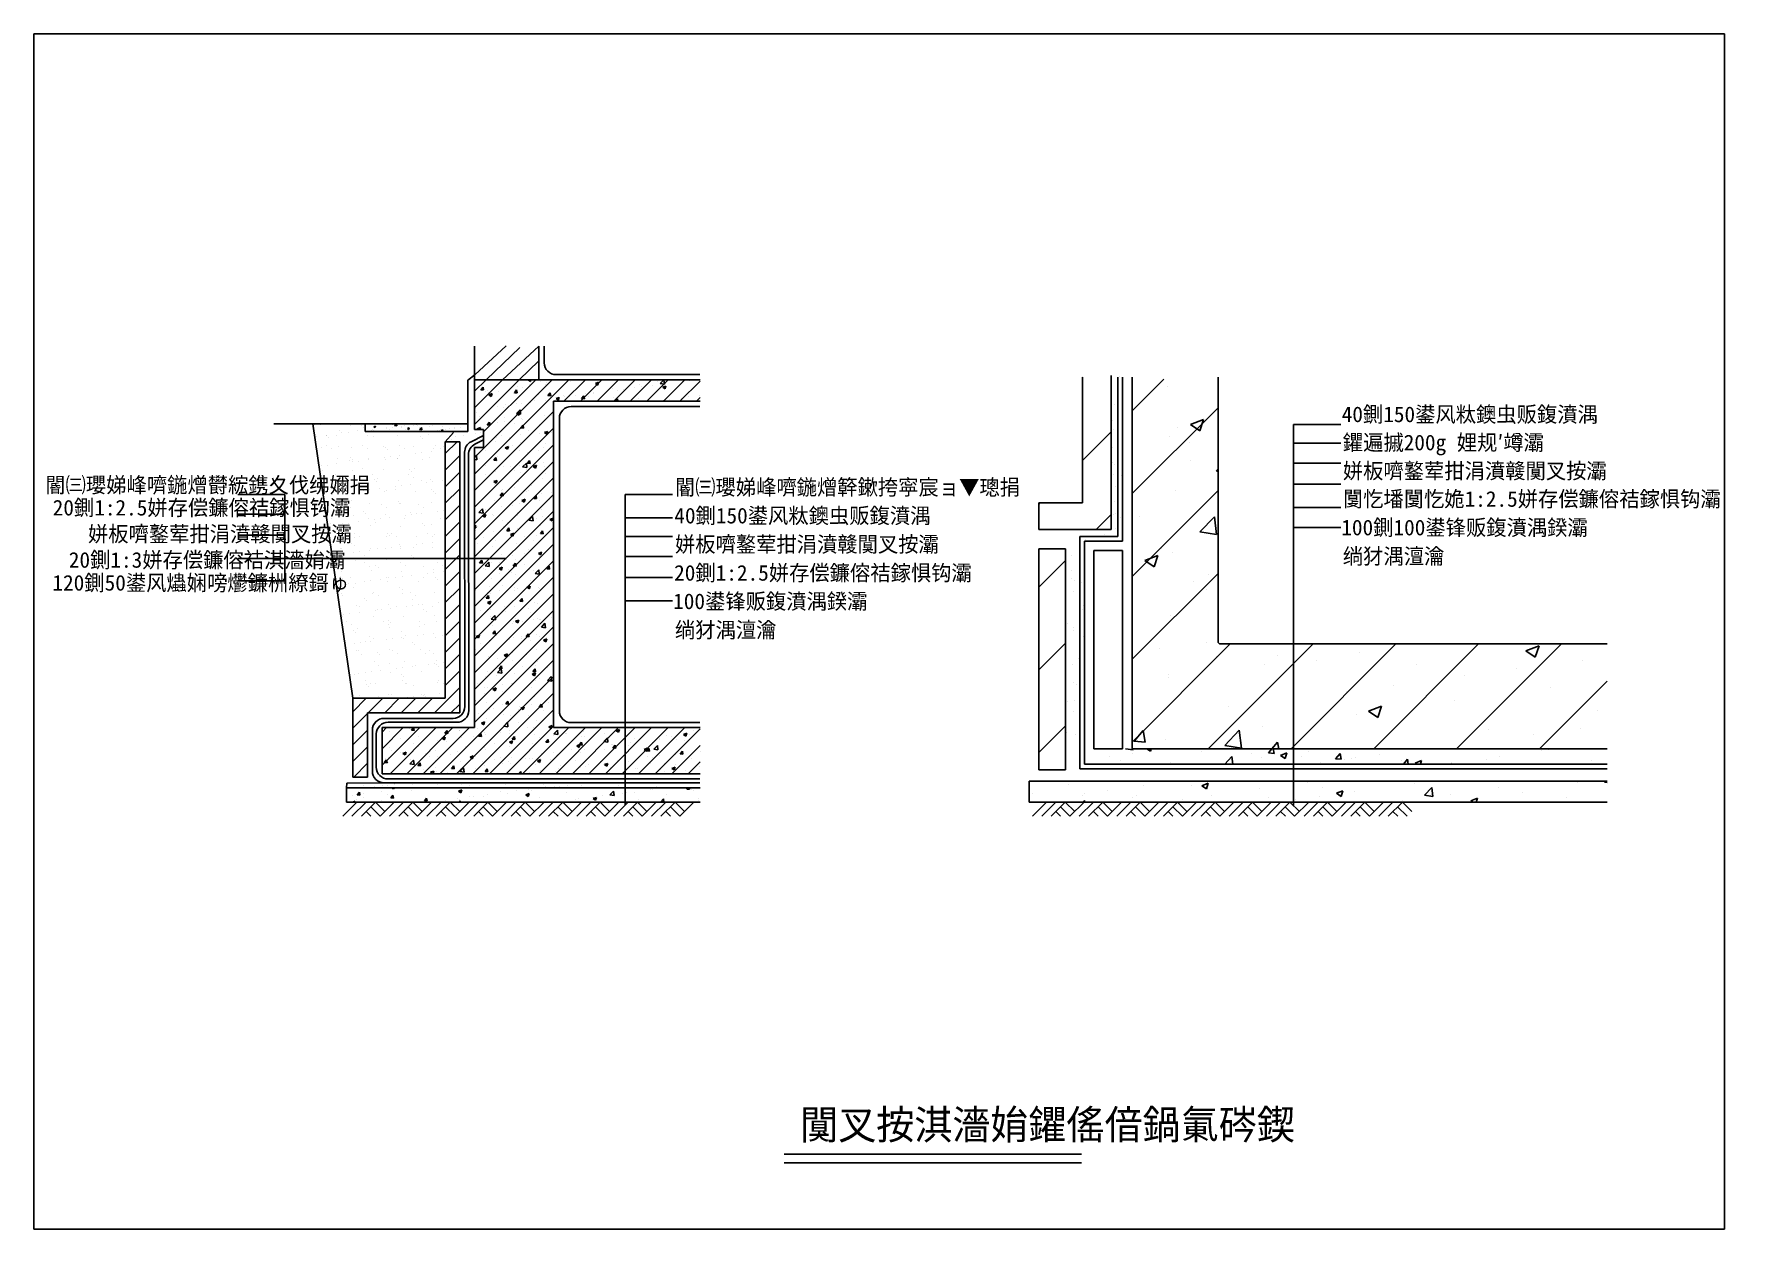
# Model space of a CAD drawing. Header units: metres. Extents: x 0 to 261, y 0 to 184.
import ezdxf

# ---------------------------------------------------------------- set-up
doc = ezdxf.new("R2010")
doc.units = ezdxf.units.M
doc.layers.add(' ', color=7, linetype='Continuous')
doc.layers.add('1', color=7, linetype='Continuous')

msp = doc.modelspace()

# ---------------------------------------------------------------- texts
at = {"layer": ' '}
for s, p in [('閽㈢瓔娣峰嚌鍦熷欎綋鎸夊伐绋嬭捐', (1.74, 113.18)), ('20鍘1:2.5姘存偿鐮傛祮鎵惧钩灞', (2.88, 109.69)), ('姘板嚌鐜荤拑涓濆竷闃叉按灞', (8.29, 105.66)), ('20鍘1:3姘存偿鐮傛祮淇濇姢灞', (5.36, 101.66)), ('120鍘50鍙风爞娴嗙爩鐮栦繚鎶ゅ', (2.84, 98.14))]:
    msp.add_text(s, height=2.4, dxfattribs=at).set_placement(p)
for s, height, p in [('40鍘150鍙风粏鐭虫贩鍑濆湡', 2.4, (200.99, 124.04)), ('鑺遍摵200g 娌规′竴灞', 2.4, (201.16, 119.71)), ('姘板嚌鐜荤拑涓濆竷闃叉按灞', 2.4, (201.16, 115.35)), ('閽㈢瓔娣峰嚌鍦熷簳鏉挎寜宸ョ▼璁捐', 2.4, (98.51, 112.84)), ('闅忔墦闅忔姽1:2.5姘存偿鐮傛祮鎵惧钩灞', 2.4, (201.16, 111.03)), ('40鍘150鍙风粏鐭虫贩鍑濆湡', 2.4, (98.42, 108.47)), ('100鍘100鍙锋贩鍑濆湡鍨灞', 2.4, (200.93, 106.64)), ('姘板嚌鐜荤拑涓濆竷闃叉按灞', 2.4, (98.51, 104.07)), ('绱犲湡澶瀹', 2.4, (201.16, 102.23)), ('20鍘1:2.5姘存偿鐮傛祮鎵惧钩灞', 2.4, (98.39, 99.67)), ('100鍙锋贩鍑濆湡鍨灞', 2.4, (98.24, 95.3)), ('绱犲湡澶瀹', 2.4, (98.51, 90.9)), ('闃叉按淇濇姢鑺傜偣鍋氭硶鍥', 4.5, (117.75, 13.8))]:
    msp.add_text(s, height=height).set_placement(p)

# ---------------------------------------------------------------- linework, layer by layer
at = {"layer": ' '}
for p, q in [((67.72, 130.54), (67.72, 135.73)), ((77.6, 130.54), (77.6, 135.73)), ((67.72, 122.93), (67.72, 130.54)), ((67.72, 130.54), (102.38, 130.54)), ((102.38, 127.26), (79.85, 127.26)), ((79.85, 127.26), (79.85, 77.09)), ((50.91, 123.8), (36.87, 123.8)), ((66.68, 123.8), (50.91, 123.8)), ((50.91, 123.8), (50.91, 122.6)), ((66.68, 122.59), (66.68, 123.8)), ((69.11, 122.93), (67.72, 122.93)), ((69.11, 120.16), (69.11, 122.93)), ((193.6, 123.69), (193.6, 65.06)), ((193.6, 123.69), (200.87, 123.69)), ((50.91, 122.6), (66.68, 122.59)), ((65.47, 121.03), (63.22, 121.03)), ((63.22, 121.03), (63.22, 81.59)), ((65.47, 79.34), (65.47, 121.03)), ((69.11, 121.98), (67.18, 121.02)), ((67.72, 120.16), (69.11, 120.16)), ((67.72, 120.16), (67.72, 77.09)), ((69.11, 121.31), (67.78, 120.65)), ((193.6, 120.81), (200.87, 120.81)), ((66.18, 119.4), (66.22, 80.3)), ((66.78, 119.03), (66.82, 79.7)), ((193.6, 117.75), (200.87, 117.75)), ((38.58, 112.94), (31.31, 112.94)), ((38.58, 112.94), (38.58, 99.62)), ((90.85, 112.94), (90.85, 65.14)), ((90.85, 112.94), (98.12, 112.94)), ((193.6, 114.51), (200.87, 114.51)), ((38.58, 109.88), (31.31, 109.88)), ((193.6, 110.91), (200.87, 110.91)), ((90.85, 109.34), (98.12, 109.34)), ((193.6, 107.85), (200.87, 107.85)), ((38.58, 106.64), (31.31, 106.64)), ((90.85, 106.46), (98.12, 106.46)), ((38.58, 103.09), (31.31, 103.09)), ((38.58, 103.09), (72.57, 103.09)), ((90.85, 103.4), (98.12, 103.4)), ((38.57, 99.62), (31.31, 99.62)), ((90.85, 100.16), (98.12, 100.16)), ((90.85, 96.56), (98.12, 96.56)), ((63.22, 81.59), (49.01, 81.59)), ((49.01, 81.59), (49.01, 69.48)), ((51.26, 69.48), (51.26, 79.34)), ((51.26, 79.34), (65.47, 79.34)), ((64.42, 78.5), (53.81, 78.5)), ((52.01, 76.7), (52.01, 70.39)), ((52.62, 76.1), (52.61, 70.99)), ((67.72, 77.09), (53.5, 77.09)), ((53.5, 77.09), (53.5, 69.99)), ((65.02, 77.9), (54.42, 77.9)), ((79.85, 77.09), (102.38, 77.09)), ((49.01, 69.48), (51.26, 69.48)), ((53.5, 69.99), (102.38, 69.99)), ((53.81, 68.59), (102.35, 68.6)), ((54.41, 69.19), (102.35, 69.2)), ((48.06, 65.63), (48.06, 67.83)), ((48.06, 67.83), (102.38, 67.83)), ((102.38, 65.63), (48.06, 65.63))]:
    msp.add_line(p, q, dxfattribs=at)
for centre, radius, start, end in [((67.98, 119.41), 1.8, 116.53, 180.06), ((68.58, 119.03), 1.8, 116.53, 180.06), ((38.57, 99.62), 0, -90, 0), ((53.81, 76.7), 1.8, 90, 179.97), ((64.42, 80.3), 1.8, -90, 0.06), ((65.02, 79.7), 1.8, -90, 0.06), ((54.42, 76.1), 1.8, 90, 179.97), ((54.41, 70.99), 1.8, 179.97, 270.02), ((53.81, 70.39), 1.8, 179.97, 270.02)]:
    msp.add_arc(centre, radius, start, end, dxfattribs=at)
for p, q in [((259.82, 183.71), (0, 183.71)), ((0, 183.71), (0, 0)), ((259.82, 0), (259.82, 183.71)), ((67.76, 131.33), (72.58, 135.78)), ((72.02, 130.54), (77.6, 135.73)), ((78.44, 133.14), (78.44, 135.74)), ((69.48, 130.54), (74.68, 135.49)), ((74.57, 130.54), (77.57, 133.47)), ((66.68, 130.51), (67.76, 131.33)), ((66.68, 123.8), (66.68, 130.51)), ((67.72, 128.79), (69.48, 130.54)), ((67.72, 126.24), (72.02, 130.54)), ((67.72, 123.7), (74.57, 130.54)), ((67.72, 118.6), (79.66, 130.54)), ((67.72, 116.06), (82.2, 130.54)), ((69.11, 122.54), (77.11, 130.54)), ((75.95, 130.54), (76.3, 130.31)), ((76.3, 130.31), (76.38, 130.54)), ((102.36, 131.34), (80.24, 131.34)), ((81.46, 127.26), (84.75, 130.54)), ((84.01, 127.26), (87.29, 130.54)), ((86.55, 127.26), (89.84, 130.54)), ((89.1, 127.26), (92.39, 130.54)), ((91.64, 127.26), (94.93, 130.54)), ((94.19, 127.26), (97.48, 130.54)), ((96.26, 129.99), (96.79, 130.54)), ((96.74, 127.26), (100.02, 130.54)), ((96.9, 129.89), (96.82, 130.54)), ((161.16, 130.88), (161.23, 130.95)), ((161.16, 111.61), (161.16, 130.94)), ((165.56, 131.23), (165.56, 107.51)), ((166.6, 130.94), (166.6, 106.47)), ((166.77, 131.02), (166.77, 131.02)), ((167.32, 130.94), (167.32, 105.75)), ((168.79, 130.94), (168.79, 73.83)), ((168.79, 125.77), (173.66, 130.65)), ((181.98, 130.94), (181.98, 90.3)), ((68.67, 129.02), (69.02, 129.43)), ((68.67, 129.02), (69.1, 128.98)), ((69.1, 128.98), (69.02, 129.43)), ((69.39, 128.79), (69.39, 128.79)), ((69.76, 128.97), (69.76, 128.97)), ((69.86, 128.58), (69.86, 128.58)), ((69.89, 128.23), (70.4, 128.42)), ((69.89, 128.23), (70.25, 127.98)), ((70.25, 127.98), (70.4, 128.42)), ((71.35, 128.82), (71.35, 128.82)), ((73.59, 129.51), (73.59, 129.51)), ((73.7, 128.42), (73.7, 128.42)), ((73.83, 128.56), (74.18, 128.98)), ((73.83, 128.56), (74.26, 128.53)), ((74.26, 128.53), (74.18, 128.98)), ((74.3, 129.57), (74.3, 129.57)), ((75.04, 129.33), (75.04, 129.33)), ((76.11, 129.8), (76.11, 129.8)), ((77.54, 128.25), (77.54, 128.25)), ((77.79, 130.23), (77.79, 130.23)), ((78.68, 129.79), (78.68, 129.79)), ((78.83, 130.16), (78.83, 130.16)), ((79, 128.11), (79.35, 128.53)), ((79, 128.11), (79.43, 128.08)), ((79.43, 128.08), (79.35, 128.53)), ((81.39, 128.09), (81.39, 128.09)), ((81.49, 127.92), (81.49, 127.92)), ((82.33, 127.93), (82.33, 127.93)), ((82.42, 130.33), (82.42, 130.33)), ((83.29, 128.16), (83.29, 128.16)), ((84.16, 127.66), (84.51, 128.07)), ((84.59, 127.62), (84.51, 128.07)), ((84.74, 128.43), (84.74, 128.43)), ((85.23, 127.93), (85.23, 127.93)), ((86.02, 128.52), (86.02, 128.52)), ((86.03, 128.44), (86.03, 128.44)), ((86.29, 129.97), (86.79, 130.17)), ((86.29, 129.97), (86.65, 129.73)), ((86.65, 129.73), (86.79, 130.17)), ((88.93, 129.15), (88.93, 129.15)), ((89.67, 128.9), (89.67, 128.9)), ((90.56, 129.12), (90.56, 129.12)), ((92.02, 130.46), (92.02, 130.46)), ((92.36, 129.35), (92.36, 129.35)), ((93.13, 129.87), (93.13, 129.87)), ((93.41, 129.44), (93.41, 129.44)), ((95.09, 129.71), (95.09, 129.71)), ((95.87, 130.3), (95.87, 130.3)), ((96.26, 129.99), (96.9, 129.89)), ((96.64, 129.4), (97.14, 129.59)), ((96.64, 129.4), (96.99, 129.15)), ((96.99, 129.15), (97.14, 129.59)), ((97.1, 129.95), (97.1, 129.95)), ((99.28, 127.26), (102.38, 130.36)), ((99.64, 130.31), (99.64, 130.31)), ((99.71, 130.13), (99.71, 130.13)), ((100.65, 128.01), (100.65, 128.01)), ((100.74, 130.41), (100.74, 130.41)), ((102.27, 128.07), (102.27, 128.07)), ((174.18, 129.49), (174.18, 129.49)), ((67.72, 113.51), (79.85, 125.65)), ((67.86, 126.13), (67.86, 126.13)), ((67.94, 125.55), (67.94, 125.55)), ((71.26, 126.43), (71.26, 126.43)), ((72.14, 126.27), (72.14, 126.27)), ((72.41, 126.73), (72.41, 126.73)), ((74.16, 125.36), (74.72, 125.95)), ((74.16, 125.36), (74.8, 125.26)), ((74.19, 125.33), (74.69, 125.52)), ((74.19, 125.33), (74.55, 125.09)), ((74.21, 126.97), (74.21, 126.97)), ((74.55, 125.09), (74.69, 125.52)), ((74.8, 125.26), (74.72, 125.95)), ((74.96, 126.93), (74.96, 126.93)), ((76.34, 126.99), (76.34, 126.99)), ((76.94, 127.32), (76.94, 127.32)), ((78.59, 127.39), (78.59, 127.39)), ((80.24, 127.65), (80.74, 127.84)), ((80.24, 127.65), (80.6, 127.41)), ((80.54, 127.71), (80.54, 127.71)), ((80.6, 127.41), (80.74, 127.84)), ((102.36, 126.43), (82.55, 126.43)), ((84.16, 127.66), (84.59, 127.62)), ((89.07, 127.77), (89.07, 127.77)), ((89.37, 127.26), (89.67, 127.62)), ((89.74, 127.26), (89.67, 127.62)), ((91.07, 127.26), (91.09, 127.27)), ((91.09, 127.26), (91.09, 127.27)), ((92.92, 127.6), (92.92, 127.6)), ((96.76, 127.44), (96.76, 127.44)), ((97.02, 127.55), (97.02, 127.55)), ((97.74, 127.47), (97.74, 127.47)), ((99.55, 127.71), (99.55, 127.71)), ((100.6, 127.28), (100.6, 127.28)), ((101.83, 127.26), (102.38, 127.81)), ((165.64, 125.82), (165.64, 125.82)), ((166.12, 126.82), (166.12, 126.82)), ((167.24, 126.96), (167.24, 126.96)), ((168.79, 113.05), (181.98, 126.24)), ((43.15, 123.64), (43.15, 123.64)), ((44.09, 123.6), (44.09, 123.6)), ((46.98, 122.72), (46.98, 122.72)), ((48.69, 123.57), (48.69, 123.57)), ((49.74, 122.69), (49.74, 122.69)), ((50.35, 123.58), (50.35, 123.58)), ((50.68, 123.27), (50.68, 123.27)), ((67.72, 110.97), (79.85, 123.1)), ((68.14, 123.01), (68.64, 123.2)), ((68.14, 123.01), (68.25, 122.93)), ((68.45, 124.9), (68.45, 124.9)), ((68.55, 122.93), (68.64, 123.2)), ((69.67, 123.6), (70.02, 124.01)), ((69.67, 123.6), (70.1, 123.56)), ((69.97, 123.93), (69.97, 123.93)), ((70.1, 123.56), (70.02, 124.01)), ((70.52, 123.89), (70.52, 123.89)), ((71.17, 124.03), (71.17, 124.03)), ((72.3, 124.74), (72.3, 124.74)), ((72.32, 124.13), (72.32, 124.13)), ((73.81, 123.77), (73.81, 123.77)), ((74.83, 123.15), (75.18, 123.56)), ((74.83, 123.15), (75.26, 123.11)), ((74.87, 124.54), (74.87, 124.54)), ((75.04, 124.48), (75.04, 124.48)), ((75.26, 123.11), (75.18, 123.56)), ((76.04, 122.69), (76.04, 122.69)), ((76.14, 124.57), (76.14, 124.57)), ((77.66, 123.61), (77.66, 123.61)), ((78.51, 125), (78.51, 125)), ((79.59, 125.08), (79.59, 125.08)), ((80.75, 124.63), (80.75, 79.65)), ((165.69, 124.31), (165.69, 124.31)), ((165.97, 122.93), (165.97, 122.93)), ((175.73, 123.15), (175.73, 123.15)), ((177.74, 123.67), (179.76, 124.45)), ((177.74, 123.67), (179.17, 122.71)), ((179.17, 122.71), (179.76, 124.45)), ((43.43, 121.86), (43.43, 121.86)), ((44.2, 120.13), (44.2, 120.13)), ((44.89, 122.05), (44.89, 122.05)), ((44.94, 122), (44.94, 122)), ((44.94, 120.44), (44.94, 120.44)), ((45.27, 121.69), (45.27, 121.69)), ((46.52, 121.91), (46.52, 121.91)), ((46.84, 120.26), (46.84, 120.26)), ((47.34, 122.38), (47.34, 122.38)), ((48.28, 122.5), (48.28, 122.5)), ((48.81, 120.11), (48.81, 120.11)), ((50.54, 120.45), (50.54, 120.45)), ((51.24, 121.97), (51.24, 121.97)), ((52.25, 121.84), (52.25, 121.84)), ((53.67, 120.28), (53.67, 120.28)), ((54.04, 120.2), (54.04, 120.2)), ((55.84, 121.95), (55.84, 121.95)), ((56.15, 120.46), (56.15, 120.46)), ((58.38, 120.34), (58.38, 120.34)), ((59.45, 121.78), (59.45, 121.78)), ((59.78, 121.47), (59.78, 121.47)), ((60.7, 122.12), (60.7, 122.12)), ((61.75, 120.47), (61.75, 120.47)), ((62.99, 120.32), (62.99, 120.32)), ((63.22, 121.03), (64.47, 122.43)), ((64.03, 121.78), (64.03, 121.78)), ((64.15, 121.37), (64.15, 121.37)), ((64.78, 121.87), (64.78, 121.87)), ((65.95, 122.03), (65.95, 122.03)), ((67.72, 108.42), (79.85, 120.55)), ((67.82, 121.19), (67.82, 121.19)), ((67.9, 122.29), (67.9, 122.29)), ((68.63, 121.38), (68.63, 121.38)), ((68.65, 122.38), (68.65, 122.38)), ((70.42, 121.29), (70.42, 121.29)), ((70.86, 121.08), (70.86, 121.08)), ((71.09, 121.63), (71.09, 121.63)), ((71.84, 121.97), (71.84, 121.97)), ((72.44, 120.11), (72.94, 120.3)), ((72.44, 120.11), (72.8, 119.86)), ((72.8, 119.86), (72.94, 120.3)), ((73.15, 121.64), (73.15, 121.64)), ((73.57, 120.39), (73.57, 120.39)), ((74.71, 120.91), (74.71, 120.91)), ((74.78, 122.14), (74.78, 122.14)), ((77.7, 122.24), (77.7, 122.24)), ((77.77, 121.11), (77.77, 121.11)), ((78.33, 120.2), (78.33, 120.2)), ((78.42, 122.6), (78.42, 122.6)), ((78.49, 122.43), (78.99, 122.62)), ((78.49, 122.43), (78.85, 122.19)), ((78.55, 120.75), (78.55, 120.75)), ((78.85, 122.19), (78.99, 122.62)), ((79.5, 122.48), (79.5, 122.48)), ((161.16, 118.15), (165.56, 122.55)), ((165.82, 120.15), (165.82, 120.15)), ((174.47, 121.78), (174.47, 121.78)), ((177.53, 120.91), (177.53, 120.91)), ((45.7, 119.95), (45.7, 119.95)), ((46.55, 117.61), (46.55, 117.61)), ((46.64, 118.44), (46.64, 118.44)), ((48.43, 118.21), (48.43, 118.21)), ((48.63, 118.62), (48.63, 118.62)), ((48.96, 118.31), (48.96, 118.31)), ((49, 117.93), (49, 117.93)), ((49.94, 118.06), (49.94, 118.06)), ((51.3, 119.96), (51.3, 119.96)), ((51.35, 118.5), (51.35, 118.5)), ((51.4, 118.25), (51.4, 118.25)), ((53.84, 118.57), (53.84, 118.57)), ((54.04, 118.22), (54.04, 118.22)), ((54.37, 119.89), (54.37, 119.89)), ((54.78, 118.69), (54.78, 118.69)), ((55.94, 118.46), (55.94, 118.46)), ((55.95, 118.48), (55.95, 118.48)), ((56.24, 118.89), (56.24, 118.89)), ((56.91, 119.97), (56.91, 119.97)), ((58.69, 119.21), (58.69, 119.21)), ((59.63, 119.33), (59.63, 119.33)), ((59.64, 118.23), (59.64, 118.23)), ((60.81, 118.65), (60.81, 118.65)), ((61.09, 119.53), (61.09, 119.53)), ((61.35, 120.04), (61.35, 120.04)), ((62.51, 119.98), (62.51, 119.98)), ((63.14, 118.39), (63.14, 118.39)), ((67.72, 118.64), (67.99, 118.93)), ((67.72, 118.3), (68.07, 118.25)), ((67.72, 105.87), (79.85, 118.01)), ((68.07, 118.25), (67.99, 118.93)), ((68.53, 118.45), (68.53, 118.45)), ((69.37, 119.67), (69.37, 119.67)), ((70.67, 118.19), (71.01, 118.6)), ((70.67, 118.19), (71.1, 118.15)), ((71, 119.23), (71, 119.23)), ((71.1, 118.15), (71.01, 118.6)), ((71.26, 118.8), (71.26, 118.8)), ((74.69, 119.74), (74.69, 119.74)), ((75.11, 117.16), (75.68, 117.74)), ((75.75, 117.06), (75.68, 117.74)), ((75.8, 119.4), (75.8, 119.4)), ((75.83, 117.73), (76.18, 118.15)), ((75.83, 117.73), (76.26, 117.7)), ((76.26, 117.7), (76.18, 118.15)), ((76.32, 117.87), (76.32, 117.87)), ((77.61, 119.64), (77.61, 119.64)), ((78.24, 117.81), (78.24, 117.81)), ((165.73, 117.9), (165.73, 117.9)), ((166.12, 117.54), (166.12, 117.54)), ((177.75, 118.07), (177.75, 118.07)), ((44.15, 117.3), (44.15, 117.3)), ((44.32, 116.66), (44.32, 116.66)), ((45.09, 117.42), (45.09, 117.42)), ((45.11, 115.3), (45.11, 115.3)), ((46.39, 115.93), (46.39, 115.93)), ((46.75, 114.97), (46.75, 114.97)), ((47.15, 115.44), (47.15, 115.44)), ((48.92, 116.64), (48.92, 116.64)), ((50.53, 116.88), (50.53, 116.88)), ((51.46, 115.03), (51.46, 115.03)), ((52, 115.94), (52, 115.94)), ((52.32, 115.24), (52.32, 115.24)), ((52.65, 114.93), (52.65, 114.93)), ((52.76, 115.45), (52.76, 115.45)), ((53.78, 116.81), (53.78, 116.81)), ((56.07, 115.01), (56.07, 115.01)), ((57.6, 115.95), (57.6, 115.95)), ((57.73, 116.82), (57.73, 116.82)), ((58.06, 116.51), (58.06, 116.51)), ((58.36, 115.46), (58.36, 115.46)), ((58.49, 116.87), (58.49, 116.87)), ((59.63, 115.08), (59.63, 115.08)), ((60.93, 115.19), (60.93, 115.19)), ((61.29, 114.89), (61.29, 114.89)), ((62.75, 115.08), (62.75, 115.08)), ((63.1, 116.85), (63.1, 116.85)), ((63.21, 115.96), (63.21, 115.96)), ((67.72, 103.33), (79.85, 115.46)), ((67.92, 116.43), (67.92, 116.43)), ((69.36, 115.96), (69.36, 115.96)), ((69.46, 117.4), (69.46, 117.4)), ((70.69, 114.89), (71.19, 115.08)), ((70.69, 114.89), (71.04, 114.64)), ((70.91, 116.84), (70.91, 116.84)), ((70.98, 116.43), (70.98, 116.43)), ((71.04, 114.64), (71.19, 115.08)), ((72.12, 117.15), (72.12, 117.15)), ((73.31, 117.23), (73.31, 117.23)), ((73.91, 116.56), (73.91, 116.56)), ((74.52, 114.95), (74.52, 114.95)), ((74.61, 117.34), (74.61, 117.34)), ((74.82, 116.27), (74.82, 116.27)), ((75.11, 117.16), (75.75, 117.06)), ((75.71, 116.8), (75.71, 116.8)), ((76.74, 117.21), (77.24, 117.4)), ((76.74, 117.21), (77.09, 116.97)), ((77.09, 116.97), (77.24, 117.4)), ((77.15, 117.07), (77.15, 117.07)), ((78.16, 115.41), (78.16, 115.41)), ((78.44, 117.16), (78.44, 117.16)), ((78.67, 116.11), (78.67, 116.11)), ((165.96, 115.98), (165.96, 115.98)), ((167.17, 115.77), (167.17, 115.77)), ((181.74, 116.52), (181.98, 116.8)), ((181.74, 116.52), (181.98, 116.5)), ((44.43, 113.19), (44.43, 113.19)), ((45.81, 112.85), (45.81, 112.85)), ((46.75, 112.98), (46.75, 112.98)), ((46.91, 113.66), (46.91, 113.66)), ((47.24, 113.35), (47.24, 113.35)), ((48.21, 113.17), (48.21, 113.17)), ((49.03, 113.17), (49.03, 113.17)), ((49.88, 113.7), (49.88, 113.7)), ((50.66, 113.49), (50.66, 113.49)), ((51.59, 113.61), (51.59, 113.61)), ((53.06, 113.81), (53.06, 113.81)), ((53.9, 113.34), (53.9, 113.34)), ((54.22, 113.5), (54.22, 113.5)), ((55.49, 113.71), (55.49, 113.71)), ((55.5, 114.13), (55.5, 114.13)), ((56.44, 114.25), (56.44, 114.25)), ((57.9, 114.45), (57.9, 114.45)), ((58.61, 113.4), (58.61, 113.4)), ((60.35, 114.77), (60.35, 114.77)), ((61.09, 113.72), (61.09, 113.72)), ((61.42, 113.43), (61.42, 113.43)), ((61.75, 113.13), (61.75, 113.13)), ((63.21, 113.38), (63.21, 113.38)), ((67.72, 100.78), (79.85, 112.92)), ((68.03, 113.74), (68.03, 113.74)), ((70.82, 114.44), (70.82, 114.44)), ((71.67, 112.77), (72.01, 113.18)), ((71.67, 112.77), (72.1, 112.73)), ((71.82, 112.85), (71.82, 112.85)), ((71.87, 113.57), (71.87, 113.57)), ((72.1, 112.73), (72.01, 113.18)), ((72.02, 113.72), (72.02, 113.72)), ((73.82, 113.96), (73.82, 113.96)), ((74.43, 112.55), (74.43, 112.55)), ((75.72, 113.41), (75.72, 113.41)), ((76.02, 113.57), (76.02, 113.57)), ((76.54, 114.32), (76.54, 114.32)), ((76.83, 112.32), (77.18, 112.73)), ((76.83, 112.32), (77.26, 112.28)), ((77.26, 112.28), (77.18, 112.73)), ((78.07, 113.01), (78.07, 113.01)), ((79.56, 113.25), (79.56, 113.25)), ((166.18, 114.2), (166.18, 114.2)), ((168.79, 100.32), (181.98, 113.51)), ((175.38, 113.56), (175.38, 113.56)), ((46.86, 111.5), (46.86, 111.5)), ((47.85, 111.42), (47.85, 111.42)), ((48.6, 110.94), (48.6, 110.94)), ((48.8, 111.92), (48.8, 111.92)), ((49.15, 109.7), (49.15, 109.7)), ((50.6, 110.27), (50.6, 110.27)), ((50.93, 109.97), (50.93, 109.97)), ((51.58, 111.56), (51.58, 111.56)), ((53.45, 111.43), (53.45, 111.43)), ((54.01, 109.88), (54.01, 109.88)), ((54.21, 110.95), (54.21, 110.95)), ((56.01, 111.85), (56.01, 111.85)), ((56.18, 111.54), (56.18, 111.54)), ((56.34, 111.55), (56.34, 111.55)), ((57.16, 109.69), (57.16, 109.69)), ((57.9, 110.12), (57.9, 110.12)), ((58.1, 109.81), (58.1, 109.81)), ((58.72, 109.94), (58.72, 109.94)), ((59.06, 111.44), (59.06, 111.44)), ((59.56, 110), (59.56, 110)), ((59.82, 110.96), (59.82, 110.96)), ((61.04, 111.72), (61.04, 111.72)), ((62.01, 110.33), (62.01, 110.33)), ((62.94, 110.45), (62.94, 110.45)), ((67.72, 98.24), (79.85, 110.37)), ((68.38, 110.14), (68.95, 110.73)), ((68.38, 110.14), (69.03, 110.04)), ((68.93, 109.66), (69.44, 109.86)), ((68.93, 109.66), (69.29, 109.42)), ((69.03, 110.04), (68.95, 110.73)), ((69.29, 109.42), (69.44, 109.86)), ((69.35, 110.55), (69.35, 110.55)), ((70.12, 110.88), (70.12, 110.88)), ((70.47, 109.9), (70.47, 109.9)), ((70.65, 109.65), (70.65, 109.65)), ((70.73, 112.04), (70.73, 112.04)), ((71.92, 111.12), (71.92, 111.12)), ((73.55, 111.27), (73.55, 111.27)), ((74.31, 109.73), (74.31, 109.73)), ((74.34, 110.15), (74.34, 110.15)), ((74.65, 111.48), (74.65, 111.48)), ((74.98, 111.99), (75.49, 112.18)), ((74.98, 111.99), (75.34, 111.74)), ((75.34, 111.74), (75.49, 112.18)), ((77.74, 111.99), (77.74, 111.99)), ((77.98, 110.62), (77.98, 110.62)), ((79.2, 112.08), (79.2, 112.08)), ((154.42, 111.41), (154.62, 111.61)), ((154.42, 107.51), (154.42, 111.61)), ((154.42, 111.61), (161.16, 111.61)), ((163.25, 107.51), (165.56, 109.82)), ((165.94, 109.86), (165.94, 109.86)), ((166.1, 111.82), (166.1, 111.82)), ((166.28, 110.06), (166.28, 110.06)), ((45.18, 108.7), (45.18, 108.7)), ((45.52, 108.39), (45.52, 108.39)), ((45.73, 109.19), (45.73, 109.19)), ((46.98, 108.04), (46.98, 108.04)), ((47.47, 108.41), (47.47, 108.41)), ((48.41, 108.53), (48.41, 108.53)), ((49.87, 108.73), (49.87, 108.73)), ((51.34, 109.2), (51.34, 109.2)), ((51.69, 108.1), (51.69, 108.1)), ((52.32, 109.05), (52.32, 109.05)), ((52.49, 108.54), (52.49, 108.54)), ((53.25, 109.17), (53.25, 109.17)), ((54.72, 109.37), (54.72, 109.37)), ((56.29, 108.07), (56.29, 108.07)), ((56.94, 109.21), (56.94, 109.21)), ((59.7, 108.47), (59.7, 108.47)), ((60.03, 108.17), (60.03, 108.17)), ((61.15, 108.25), (61.15, 108.25)), ((62.55, 109.22), (62.55, 109.22)), ((67.72, 108.06), (67.85, 108.22)), ((67.72, 95.69), (79.85, 107.83)), ((67.72, 107.79), (67.93, 107.77)), ((67.93, 107.77), (67.85, 108.22)), ((67.9, 107.31), (67.9, 107.31)), ((68.15, 109.09), (68.15, 109.09)), ((68.23, 108.04), (68.23, 108.04)), ((70.03, 108.28), (70.03, 108.28)), ((70.56, 107.25), (70.56, 107.25)), ((71.99, 108.93), (71.99, 108.93)), ((72.1, 108.03), (72.1, 108.03)), ((72.67, 107.35), (73.01, 107.77)), ((72.67, 107.35), (73.1, 107.32)), ((72.76, 108.64), (72.76, 108.64)), ((73.1, 107.32), (73.01, 107.77)), ((74.26, 107.76), (74.26, 107.76)), ((75.83, 108.77), (75.83, 108.77)), ((76.07, 108.95), (76.63, 109.54)), ((76.07, 108.95), (76.71, 108.85)), ((76.3, 108.75), (76.3, 108.75)), ((76.71, 108.85), (76.63, 109.54)), ((77.3, 109.24), (77.3, 109.24)), ((77.83, 106.9), (78.18, 107.32)), ((77.89, 108.22), (77.89, 108.22)), ((78.16, 109.57), (78.16, 109.57)), ((78.26, 106.86), (78.18, 107.32)), ((79.11, 109.48), (79.11, 109.48)), ((79.28, 109.09), (79.79, 109.28)), ((79.28, 109.09), (79.64, 108.85)), ((79.64, 108.85), (79.79, 109.28)), ((79.68, 108.6), (79.68, 108.6)), ((165.56, 107.51), (154.42, 107.51)), ((166.23, 107.66), (166.23, 107.66)), ((167.02, 109.37), (167.02, 109.37)), ((169.95, 109.55), (169.95, 109.55)), ((179.19, 107.16), (181.43, 109.5)), ((179.19, 107.16), (181.75, 106.76)), ((181.75, 106.76), (181.43, 109.5)), ((47.08, 106.96), (47.08, 106.96)), ((47.09, 104.57), (47.09, 104.57)), ((47.19, 104.68), (47.19, 104.68)), ((48.87, 105.31), (48.87, 105.31)), ((49.21, 105.01), (49.21, 105.01)), ((49.26, 106.23), (49.26, 106.23)), ((49.3, 106.91), (49.3, 106.91)), ((50.06, 106.43), (50.06, 106.43)), ((51.8, 104.63), (51.8, 104.63)), ((52.79, 104.69), (52.79, 104.69)), ((53.98, 104.61), (53.98, 104.61)), ((54.12, 106.41), (54.12, 106.41)), ((54.29, 106.89), (54.29, 106.89)), ((54.62, 106.59), (54.62, 106.59)), ((54.9, 106.92), (54.9, 106.92)), ((54.91, 104.73), (54.91, 104.73)), ((55.66, 106.44), (55.66, 106.44)), ((56.18, 105.16), (56.18, 105.16)), ((56.38, 104.92), (56.38, 104.92)), ((56.41, 104.61), (56.41, 104.61)), ((58.4, 104.7), (58.4, 104.7)), ((58.82, 105.25), (58.82, 105.25)), ((58.83, 106.47), (58.83, 106.47)), ((59.76, 105.37), (59.76, 105.37)), ((60.51, 106.93), (60.51, 106.93)), ((61.22, 105.56), (61.22, 105.56)), ((61.27, 106.45), (61.27, 106.45)), ((61.27, 104.78), (61.27, 104.78)), ((61.59, 106.74), (61.59, 106.74)), ((67.72, 93.15), (79.85, 105.28)), ((68.14, 105.44), (68.14, 105.44)), ((69.04, 106.24), (69.04, 106.24)), ((70.47, 104.85), (70.47, 104.85)), ((70.86, 105.8), (70.86, 105.8)), ((72.88, 106.07), (72.88, 106.07)), ((73.23, 106.77), (73.74, 106.96)), ((73.23, 106.77), (73.59, 106.52)), ((73.59, 106.52), (73.74, 106.96)), ((74.17, 105.36), (74.17, 105.36)), ((75.41, 106.4), (75.41, 106.4)), ((76, 104.46), (76, 104.46)), ((76.73, 105.91), (76.73, 105.91)), ((77.21, 106.64), (77.21, 106.64)), ((77.81, 105.82), (77.81, 105.82)), ((77.83, 106.9), (78.26, 106.86)), ((154.42, 104.58), (158.53, 104.58)), ((154.42, 70.6), (154.42, 104.58)), ((158.53, 104.58), (158.53, 70.6)), ((166.6, 106.47), (160.74, 106.47)), ((160.74, 106.47), (160.74, 70.76)), ((167.32, 105.75), (161.46, 105.75)), ((161.46, 105.75), (161.46, 71.48)), ((161.59, 106), (161.59, 106)), ((164.48, 106.69), (164.48, 106.69)), ((173.28, 104.59), (173.28, 104.59)), ((46.69, 103.65), (46.69, 103.65)), ((49.13, 103.97), (49.13, 103.97)), ((49.37, 102.76), (49.37, 102.76)), ((50.07, 104.09), (50.07, 104.09)), ((50.75, 102.41), (50.75, 102.41)), ((50.77, 103.58), (50.77, 103.58)), ((51.51, 101.92), (51.51, 101.92)), ((51.53, 104.29), (51.53, 104.29)), ((52.56, 101.93), (52.56, 101.93)), ((54.24, 102.94), (54.24, 102.94)), ((56.36, 102.42), (56.36, 102.42)), ((57.12, 101.93), (57.12, 101.93)), ((57.97, 103.51), (57.97, 103.51)), ((58.31, 103.21), (58.31, 103.21)), ((58.95, 103), (58.95, 103)), ((61.96, 102.43), (61.96, 102.43)), ((62.72, 101.94), (62.72, 101.94)), ((67.72, 90.6), (79.85, 102.74)), ((68.5, 102.39), (68.85, 102.8)), ((68.5, 102.39), (68.93, 102.35)), ((68.93, 102.35), (68.85, 102.8)), ((68.97, 102.96), (68.97, 102.96)), ((69.34, 101.94), (69.9, 102.52)), ((69.34, 101.94), (69.98, 101.84)), ((69.98, 101.84), (69.9, 102.52)), ((70.38, 102.46), (70.38, 102.46)), ((71.48, 102.39), (71.48, 102.39)), ((71.8, 103.74), (71.8, 103.74)), ((73.52, 103.56), (73.52, 103.56)), ((73.52, 102.16), (73.52, 102.16)), ((73.66, 101.94), (74.01, 102.35)), ((73.66, 101.94), (74.1, 101.9)), ((74.1, 101.9), (74.01, 102.35)), ((74.08, 102.96), (74.08, 102.96)), ((75.32, 103.8), (75.32, 103.8)), ((75.32, 102.23), (75.32, 102.23)), ((77.53, 103.87), (78.03, 104.06)), ((77.53, 103.87), (77.89, 103.62)), ((77.72, 103.42), (77.72, 103.42)), ((77.72, 102.88), (77.72, 102.88)), ((77.89, 103.62), (78.03, 104.06)), ((78.04, 104.16), (78.04, 104.16)), ((78.83, 101.49), (79.18, 101.9)), ((79.17, 102.07), (79.17, 102.07)), ((79.26, 101.45), (79.18, 101.9)), ((154.42, 98.68), (158.53, 102.79)), ((159.52, 103.58), (159.52, 103.58)), ((160.84, 103.53), (160.84, 103.53)), ((162.92, 104.29), (167.32, 104.29)), ((162.92, 73.83), (162.92, 104.29)), ((167.32, 104.29), (167.32, 73.83)), ((170.73, 102.79), (172.75, 103.56)), ((170.73, 102.79), (172.16, 101.82)), ((172.15, 103.36), (172.15, 103.36)), ((172.16, 101.82), (172.75, 103.56)), ((175.03, 103.97), (175.03, 103.97)), ((47.15, 100.35), (47.15, 100.35)), ((47.2, 101.1), (47.2, 101.1)), ((47.48, 100.05), (47.48, 100.05)), ((48.35, 99.21), (48.35, 99.21)), ((48.64, 100.17), (48.64, 100.17)), ((49.49, 99.3), (49.49, 99.3)), ((50.79, 99.53), (50.79, 99.53)), ((51.73, 99.65), (51.73, 99.65)), ((51.92, 101.16), (51.92, 101.16)), ((52.9, 101.63), (52.9, 101.63)), ((53.19, 99.84), (53.19, 99.84)), ((54.24, 100.18), (54.24, 100.18)), ((54.35, 99.47), (54.35, 99.47)), ((54.46, 100.19), (54.46, 100.19)), ((55.64, 100.17), (55.64, 100.17)), ((56.52, 101.14), (56.52, 101.14)), ((56.57, 100.29), (56.57, 100.29)), ((58.04, 100.48), (58.04, 100.48)), ((59.06, 99.53), (59.06, 99.53)), ((59.85, 100.19), (59.85, 100.19)), ((59.87, 101.77), (59.87, 101.77)), ((60.48, 100.8), (60.48, 100.8)), ((61.38, 101.31), (61.38, 101.31)), ((61.42, 100.93), (61.42, 100.93)), ((61.66, 100.13), (61.66, 100.13)), ((62, 99.83), (62, 99.83)), ((62.88, 101.12), (62.88, 101.12)), ((67.72, 88.06), (79.85, 100.19)), ((69.15, 101.59), (69.15, 101.59)), ((69.33, 101.43), (69.33, 101.43)), ((70.3, 100.06), (70.3, 100.06)), ((71.48, 101.54), (71.98, 101.74)), ((71.48, 101.54), (71.84, 101.3)), ((71.62, 100.72), (71.62, 100.72)), ((71.84, 101.3), (71.98, 101.74)), ((73, 101.43), (73, 101.43)), ((73.42, 100.96), (73.42, 100.96)), ((73.99, 100.57), (73.99, 100.57)), ((76.15, 101.32), (76.15, 101.32)), ((76.27, 99.64), (76.27, 99.64)), ((76.84, 101.26), (76.84, 101.26)), ((77.02, 100.75), (77.58, 101.33)), ((77.02, 100.75), (77.66, 100.65)), ((77.66, 100.65), (77.58, 101.33)), ((77.63, 101.03), (77.63, 101.03)), ((78.83, 101.49), (79.26, 101.45)), ((159.5, 101.27), (159.5, 101.27)), ((159.53, 100.04), (159.53, 100.04)), ((159.93, 99.68), (159.93, 99.68)), ((160.98, 99.36), (160.98, 99.36)), ((168.79, 87.59), (181.98, 100.78)), ((178.22, 99.49), (178.22, 99.49)), ((180.56, 100.58), (180.56, 100.58)), ((46.88, 99.01), (46.88, 99.01)), ((47.32, 97.63), (47.32, 97.63)), ((47.36, 97.4), (47.36, 97.4)), ((49.05, 98.61), (49.05, 98.61)), ((50.84, 96.97), (50.84, 96.97)), ((51.17, 96.67), (51.17, 96.67)), ((52.03, 97.69), (52.03, 97.69)), ((52.21, 97.9), (52.21, 97.9)), ((52.97, 97.41), (52.97, 97.41)), ((56.25, 98.55), (56.25, 98.55)), ((56.58, 98.25), (56.58, 98.25)), ((56.63, 97.67), (56.63, 97.67)), ((57.81, 97.91), (57.81, 97.91)), ((58.15, 96.81), (58.15, 96.81)), ((58.57, 97.43), (58.57, 97.43)), ((61.5, 97.84), (61.5, 97.84)), ((67.72, 85.51), (79.85, 97.64)), ((67.88, 98.19), (67.88, 98.19)), ((69.5, 96.97), (69.85, 97.39)), ((69.5, 96.97), (69.93, 96.94)), ((69.73, 97.88), (69.73, 97.88)), ((69.93, 96.94), (69.85, 97.39)), ((70.05, 98.73), (70.05, 98.73)), ((70.21, 97.66), (70.21, 97.66)), ((71.53, 98.12), (71.53, 98.12)), ((72.08, 98.92), (72.08, 98.92)), ((73.89, 98.57), (73.89, 98.57)), ((73.91, 98.17), (73.91, 98.17)), ((74.26, 98.48), (74.26, 98.48)), ((74.66, 96.52), (75.01, 96.94)), ((75.09, 96.48), (75.01, 96.94)), ((75.78, 98.65), (76.28, 98.84)), ((75.78, 98.65), (76.14, 98.4)), ((76.14, 98.4), (76.28, 98.84)), ((77.54, 98.63), (77.54, 98.63)), ((77.73, 98.41), (77.73, 98.41)), ((78.8, 99.08), (78.8, 99.08)), ((158.63, 97.87), (158.63, 97.87)), ((159.76, 98.02), (159.76, 98.02)), ((180.18, 98.27), (180.18, 98.27)), ((47.43, 94.16), (47.43, 94.16)), ((47.61, 94.45), (47.61, 94.45)), ((48.54, 94.57), (48.54, 94.57)), ((49.6, 95.83), (49.6, 95.83)), ((50.01, 94.76), (50.01, 94.76)), ((50.09, 95.66), (50.09, 95.66)), ((52.14, 94.22), (52.14, 94.22)), ((52.45, 95.09), (52.45, 95.09)), ((52.74, 95.23), (52.74, 95.23)), ((53.39, 95.21), (53.39, 95.21)), ((54.46, 96), (54.46, 96)), ((54.85, 95.4), (54.85, 95.4)), ((55.7, 95.67), (55.7, 95.67)), ((56.75, 94.2), (56.75, 94.2)), ((57.3, 95.72), (57.3, 95.72)), ((58.23, 95.85), (58.23, 95.85)), ((59.17, 96.06), (59.17, 96.06)), ((59.7, 96.04), (59.7, 96.04)), ((59.94, 95.17), (59.94, 95.17)), ((60.27, 94.87), (60.27, 94.87)), ((61.3, 95.68), (61.3, 95.68)), ((61.61, 94.38), (61.61, 94.38)), ((62.14, 96.36), (62.14, 96.36)), ((63.08, 96.48), (63.08, 96.48)), ((67.72, 82.96), (79.85, 95.1)), ((67.83, 95.04), (67.83, 95.04)), ((68.65, 95.06), (68.65, 95.06)), ((69.64, 95.28), (69.64, 95.28)), ((69.73, 96.32), (70.23, 96.52)), ((69.73, 96.32), (70.09, 96.08)), ((70.09, 96.08), (70.23, 96.52)), ((70.12, 95.27), (70.12, 95.27)), ((70.16, 94.09), (70.16, 94.09)), ((70.29, 93.73), (70.85, 94.32)), ((70.93, 93.63), (70.85, 94.32)), ((71.78, 94.62), (71.78, 94.62)), ((72.36, 95.64), (72.36, 95.64)), ((72.49, 94.89), (72.49, 94.89)), ((73.82, 95.77), (73.82, 95.77)), ((74.66, 96.52), (75.09, 96.48)), ((75.98, 95.34), (75.98, 95.34)), ((76.33, 94.73), (76.33, 94.73)), ((76.91, 96.24), (76.91, 96.24)), ((77.46, 96.23), (77.46, 96.23)), ((78.71, 96.47), (78.71, 96.47)), ((79.54, 93.99), (79.54, 93.99)), ((79.83, 96.07), (79.85, 96.1)), ((79.83, 96.07), (79.85, 96.07)), ((161.12, 95.2), (161.12, 95.2)), ((161.24, 95.86), (161.24, 95.86)), ((174.68, 94.38), (174.68, 94.38)), ((47.33, 93.65), (47.33, 93.65)), ((48.06, 93.38), (48.06, 93.38)), ((48.81, 92.9), (48.81, 92.9)), ((49.12, 92.01), (49.12, 92.01)), ((49.45, 91.71), (49.45, 91.71)), ((49.71, 92.36), (49.71, 92.36)), ((53.66, 93.39), (53.66, 93.39)), ((54.42, 92.91), (54.42, 92.91)), ((54.53, 93.59), (54.53, 93.59)), ((54.58, 92.53), (54.58, 92.53)), ((54.86, 93.29), (54.86, 93.29)), ((56.43, 91.85), (56.43, 91.85)), ((59.27, 93.4), (59.27, 93.4)), ((59.29, 92.59), (59.29, 92.59)), ((59.89, 91.4), (59.89, 91.4)), ((60.03, 92.92), (60.03, 92.92)), ((61.36, 91.6), (61.36, 91.6)), ((61.84, 93.43), (61.84, 93.43)), ((67.72, 80.42), (79.85, 92.55)), ((67.74, 92.44), (67.74, 92.44)), ((69.3, 92.32), (69.3, 92.32)), ((70.03, 92.87), (70.03, 92.87)), ((70.29, 93.73), (70.93, 93.63)), ((70.47, 92.8), (70.47, 92.8)), ((70.5, 91.56), (70.85, 91.97)), ((70.5, 91.56), (70.93, 91.52)), ((70.93, 91.52), (70.85, 91.97)), ((73.5, 93.04), (73.5, 93.04)), ((73.73, 93.38), (73.73, 93.38)), ((74.01, 93.93), (74.01, 93.93)), ((74.03, 93.42), (74.53, 93.62)), ((74.03, 93.42), (74.38, 93.18)), ((74.38, 93.18), (74.53, 93.62)), ((75.02, 93.4), (75.02, 93.4)), ((75.66, 91.11), (76.01, 91.52)), ((76.09, 91.07), (76.01, 91.52)), ((76.82, 93.63), (76.82, 93.63)), ((77.28, 91.44), (77.28, 91.44)), ((77.37, 93.84), (77.37, 93.84)), ((77.7, 93.76), (77.7, 93.76)), ((77.85, 93.76), (77.85, 93.76)), ((77.98, 92.54), (78.54, 93.12)), ((77.98, 92.54), (78.62, 92.44)), ((78.62, 92.44), (78.54, 93.12)), ((158.8, 93.12), (158.8, 93.12)), ((159.71, 92.54), (159.71, 92.54)), ((159.74, 92), (159.74, 92)), ((160.62, 92.54), (160.62, 92.54)), ((49.27, 90.01), (49.27, 90.01)), ((49.51, 88.87), (49.51, 88.87)), ((49.83, 88.89), (49.83, 88.89)), ((50.2, 90.13), (50.2, 90.13)), ((51.02, 90.27), (51.02, 90.27)), ((51.55, 91.16), (51.55, 91.16)), ((51.67, 90.32), (51.67, 90.32)), ((52.26, 90.75), (52.26, 90.75)), ((54.11, 90.64), (54.11, 90.64)), ((54.69, 89.07), (54.69, 89.07)), ((55.05, 90.77), (55.05, 90.77)), ((55.11, 88.88), (55.11, 88.88)), ((56.51, 90.96), (56.51, 90.96)), ((56.86, 90.73), (56.86, 90.73)), ((57.15, 91.17), (57.15, 91.17)), ((58.22, 90.21), (58.22, 90.21)), ((58.55, 89.91), (58.55, 89.91)), ((58.96, 91.28), (58.96, 91.28)), ((59.4, 89.13), (59.4, 89.13)), ((60.72, 88.89), (60.72, 88.89)), ((61.72, 90.91), (61.72, 90.91)), ((62.76, 91.18), (62.76, 91.18)), ((67.72, 77.87), (79.85, 90.01)), ((67.85, 89.08), (67.85, 89.08)), ((67.98, 91.1), (68.48, 91.3)), ((67.98, 91.1), (68.33, 90.86)), ((68.33, 90.86), (68.48, 91.3)), ((68.57, 89.96), (68.57, 89.96)), ((69.95, 90.47), (69.95, 90.47)), ((71.06, 91.23), (71.06, 91.23)), ((72.05, 89.8), (72.05, 89.8)), ((73.12, 90.56), (73.12, 90.56)), ((73.64, 90.98), (73.64, 90.98)), ((74.9, 91.07), (74.9, 91.07)), ((74.92, 90.79), (74.92, 90.79)), ((75.66, 91.11), (76.09, 91.07)), ((76.25, 90.52), (76.25, 90.52)), ((77.19, 89.04), (77.19, 89.04)), ((77.65, 91.15), (77.65, 91.15)), ((78.32, 90.53), (78.83, 90.72)), ((78.32, 90.53), (78.68, 90.28)), ((78.68, 90.28), (78.83, 90.72)), ((78.74, 90.91), (78.74, 90.91)), ((154.42, 85.96), (158.53, 90.06)), ((161.25, 91.04), (161.25, 91.04)), ((168.79, 74.86), (183.86, 89.94)), ((172.99, 89.22), (172.99, 89.22)), ((180.2, 90.17), (180.2, 90.17)), ((180.48, 73.83), (196.59, 89.94)), ((182.34, 89.94), (241.77, 89.94)), ((193.2, 73.83), (209.31, 89.94)), ((205.93, 73.83), (222.04, 89.94)), ((218.66, 73.83), (234.77, 89.94)), ((229.31, 88.89), (231.33, 89.66)), ((229.31, 88.89), (230.74, 87.92)), ((230.74, 87.92), (231.33, 89.66)), ((50.27, 88.39), (50.27, 88.39)), ((52.37, 87.29), (52.37, 87.29)), ((52.81, 88.63), (52.81, 88.63)), ((53, 86.65), (53, 86.65)), ((53.14, 88.33), (53.14, 88.33)), ((54.71, 86.89), (54.71, 86.89)), ((55.77, 86.2), (55.77, 86.2)), ((55.87, 88.4), (55.87, 88.4)), ((56.71, 86.32), (56.71, 86.32)), ((56.97, 87.26), (56.97, 87.26)), ((58.17, 86.52), (58.17, 86.52)), ((58.61, 86.66), (58.61, 86.66)), ((60.12, 88.47), (60.12, 88.47)), ((60.62, 86.84), (60.62, 86.84)), ((61.48, 88.41), (61.48, 88.41)), ((61.55, 86.96), (61.55, 86.96)), ((61.84, 87.44), (61.84, 87.44)), ((61.91, 86.83), (61.91, 86.83)), ((62.24, 86.53), (62.24, 86.53)), ((62.38, 69.99), (79.85, 87.46)), ((63.02, 87.16), (63.02, 87.16)), ((69.65, 87.55), (69.65, 87.55)), ((69.86, 88.08), (69.86, 88.08)), ((71.17, 86.59), (71.17, 86.59)), ((71.23, 87.72), (71.23, 87.72)), ((71.5, 86.14), (71.84, 86.56)), ((71.5, 86.14), (71.93, 86.1)), ((71.93, 86.1), (71.84, 86.56)), ((72.27, 88.2), (72.78, 88.4)), ((72.27, 88.2), (72.63, 87.96)), ((72.63, 87.96), (72.78, 88.4)), ((73.03, 87.95), (73.03, 87.95)), ((73.47, 86.19), (73.47, 86.19)), ((73.5, 87.39), (73.5, 87.39)), ((73.56, 88.58), (73.56, 88.58)), ((75.02, 86.42), (75.02, 86.42)), ((75.76, 88.31), (75.76, 88.31)), ((75.96, 86.22), (75.96, 86.22)), ((77.11, 86.65), (77.11, 86.65)), ((77.34, 87.23), (77.34, 87.23)), ((78.86, 86.26), (78.86, 86.26)), ((159.68, 86.82), (159.68, 86.82)), ((160.54, 87.71), (160.54, 87.71)), ((161.39, 86.88), (161.39, 86.88)), ((161.45, 87.13), (161.45, 87.13)), ((181.79, 88.07), (181.79, 88.07)), ((189.12, 86.82), (189.12, 86.82)), ((191.18, 88.19), (191.18, 88.19)), ((197.16, 87.42), (197.16, 87.42)), ((203.67, 88.67), (203.67, 88.67)), ((212.54, 86.77), (212.54, 86.77)), ((238.02, 87.42), (238.02, 87.42)), ((48.48, 85.24), (48.48, 85.24)), ((49.3, 85.31), (49.3, 85.31)), ((49.94, 85.42), (49.94, 85.42)), ((50.92, 85.56), (50.92, 85.56)), ((50.96, 84.37), (50.96, 84.37)), ((51.09, 83.67), (51.09, 83.67)), ((51.72, 83.88), (51.72, 83.88)), ((51.86, 85.69), (51.86, 85.69)), ((52.48, 83.82), (52.48, 83.82)), ((53.33, 85.88), (53.33, 85.88)), ((54.8, 85.6), (54.8, 85.6)), ((56.5, 85.25), (56.5, 85.25)), ((56.57, 84.38), (56.57, 84.38)), ((56.83, 84.95), (56.83, 84.95)), ((57.09, 83.8), (57.09, 83.8)), ((57.33, 83.89), (57.33, 83.89)), ((59.51, 85.66), (59.51, 85.66)), ((61.95, 83.97), (61.95, 83.97)), ((62.17, 84.39), (62.17, 84.39)), ((62.93, 83.9), (62.93, 83.9)), ((64.93, 69.99), (79.85, 84.92)), ((68.22, 83.89), (68.22, 83.89)), ((69.33, 84.88), (69.33, 84.88)), ((69.77, 85.68), (69.77, 85.68)), ((71.14, 85.11), (71.14, 85.11)), ((71.25, 85.53), (71.81, 86.11)), ((71.25, 85.53), (71.89, 85.43)), ((71.76, 85.5), (71.76, 85.5)), ((71.89, 85.43), (71.81, 86.11)), ((72.07, 83.73), (72.07, 83.73)), ((73.38, 83.79), (73.38, 83.79)), ((73.48, 83.92), (73.48, 83.92)), ((73.86, 85.47), (73.86, 85.47)), ((75.91, 83.57), (75.91, 83.57)), ((76.57, 85.3), (77.08, 85.5)), ((76.57, 85.3), (76.93, 85.06)), ((76.66, 85.69), (77.01, 86.1)), ((76.66, 85.69), (77.09, 85.65)), ((76.93, 85.06), (77.08, 85.5)), ((77.09, 85.65), (77.01, 86.1)), ((77.02, 84.25), (77.02, 84.25)), ((77.68, 84.64), (77.68, 84.64)), ((78.41, 86.07), (78.41, 86.07)), ((78.93, 84.33), (79.49, 84.92)), ((78.93, 84.33), (79.57, 84.24)), ((79.57, 84.24), (79.49, 84.92)), ((159.82, 84.08), (159.82, 84.08)), ((160.22, 83.72), (160.22, 83.72)), ((174.33, 84.8), (174.33, 84.8)), ((174.38, 85.31), (174.38, 85.31)), ((208.93, 83.59), (208.93, 83.59)), ((219.83, 85.03), (219.83, 85.03)), ((227.91, 86.12), (227.91, 86.12)), ((231.39, 73.83), (241.77, 84.21)), ((50.05, 81.95), (50.05, 81.95)), ((51.42, 83.37), (51.42, 83.37)), ((52.99, 81.93), (52.99, 81.93)), ((54.45, 82.14), (54.45, 82.14)), ((54.92, 82.13), (54.92, 82.13)), ((57.43, 81.76), (57.43, 81.76)), ((58.37, 81.88), (58.37, 81.88)), ((58.4, 83.51), (58.4, 83.51)), ((59.63, 82.19), (59.63, 82.19)), ((59.83, 82.08), (59.83, 82.08)), ((60.06, 82.15), (60.06, 82.15)), ((60.19, 81.87), (60.19, 81.87)), ((62.27, 82.4), (62.27, 82.4)), ((63.21, 82.52), (63.21, 82.52)), ((67.47, 69.99), (79.85, 82.37)), ((67.76, 81.14), (67.72, 81.4)), ((67.72, 81.14), (67.76, 81.14)), ((69.24, 82.27), (69.24, 82.27)), ((69.28, 83.2), (69.28, 83.2)), ((69.68, 83.28), (69.68, 83.28)), ((70.52, 82.98), (71.03, 83.18)), ((70.52, 82.98), (70.88, 82.74)), ((70.88, 82.74), (71.03, 83.18)), ((71.97, 82.63), (71.97, 82.63)), ((72.5, 80.73), (72.84, 81.14)), ((72.93, 80.69), (72.84, 81.14)), ((73.29, 81.39), (73.29, 81.39)), ((76.23, 81.4), (76.23, 81.4)), ((76.52, 83.23), (76.52, 83.23)), ((76.93, 81.85), (76.93, 81.85)), ((78.32, 83.47), (78.32, 83.47)), ((79.15, 80.99), (79.15, 80.99)), ((79.75, 83.41), (79.75, 83.41)), ((158.79, 81.11), (158.79, 81.11)), ((159.92, 81.26), (159.92, 81.26)), ((201.72, 82.64), (201.72, 82.64)), ((218.27, 81.24), (218.27, 81.24)), ((233.06, 83.27), (233.06, 83.27)), ((67.83, 79.96), (67.83, 79.96)), ((68.34, 79.25), (68.34, 79.25)), ((69.51, 78.49), (69.51, 78.49)), ((69.6, 80.89), (69.6, 80.89)), ((70.02, 69.99), (79.85, 79.83)), ((70.07, 79.79), (70.07, 79.79)), ((70.66, 80.05), (70.66, 80.05)), ((72.03, 80.68), (72.03, 80.68)), ((72.18, 79.09), (72.18, 79.09)), ((72.5, 80.73), (72.93, 80.69)), ((73.21, 79), (73.21, 79)), ((74.51, 79.89), (74.51, 79.89)), ((74.62, 80.39), (74.62, 80.39)), ((74.82, 80.08), (75.32, 80.28)), ((74.82, 80.08), (75.18, 79.84)), ((75.18, 79.84), (75.32, 80.28)), ((76.03, 78.92), (76.03, 78.92)), ((76.42, 80.63), (76.42, 80.63)), ((76.84, 79.46), (76.84, 79.46)), ((77.66, 80.27), (78.01, 80.69)), ((77.66, 80.27), (78.09, 80.24)), ((78.09, 80.24), (78.01, 80.69)), ((78.35, 79.73), (78.35, 79.73)), ((158.61, 80.48), (158.61, 80.48)), ((159.75, 79.62), (159.75, 79.62)), ((172.62, 78.81), (172.62, 78.81)), ((183.53, 80.25), (183.53, 80.25)), ((203.31, 79.08), (203.31, 79.08)), ((205.11, 79.6), (207.13, 80.37)), ((205.11, 79.6), (206.55, 78.63)), ((206.55, 78.63), (207.13, 80.37)), ((240.38, 79.65), (240.38, 79.65)), ((53.5, 76.39), (54.2, 77.09)), ((53.5, 73.84), (56.75, 77.09)), ((53.5, 71.3), (59.29, 77.09)), ((53.86, 77.04), (53.86, 77.04)), ((54.7, 76.44), (54.7, 76.44)), ((54.75, 69.99), (61.84, 77.09)), ((57.29, 69.99), (64.38, 77.09)), ((57.7, 76.88), (57.7, 76.88)), ((58, 76.67), (58.35, 77.08)), ((58, 76.67), (58.43, 76.63)), ((58.43, 76.63), (58.35, 77.08)), ((58.44, 76.98), (58.44, 76.98)), ((59.1, 75.76), (59.1, 75.76)), ((59.84, 69.99), (66.93, 77.09)), ((61.54, 76.72), (61.54, 76.72)), ((63.17, 76.21), (63.51, 76.63)), ((63.17, 76.21), (63.6, 76.18)), ((63.6, 76.18), (63.51, 76.63)), ((63.65, 76.36), (63.65, 76.36)), ((65.39, 76.56), (65.39, 76.56)), ((65.45, 76.59), (65.45, 76.59)), ((68.18, 76.95), (68.18, 76.95)), ((68.33, 75.76), (68.68, 76.18)), ((68.33, 75.76), (68.76, 75.72)), ((68.76, 75.72), (68.68, 76.18)), ((68.77, 77.76), (69.27, 77.95)), ((68.77, 77.76), (69.13, 77.52)), ((69.13, 77.52), (69.27, 77.95)), ((69.23, 76.39), (69.23, 76.39)), ((69.42, 76.09), (69.42, 76.09)), ((71.74, 76.38), (71.74, 76.38)), ((72.2, 77.32), (72.76, 77.91)), ((72.2, 77.32), (72.84, 77.22)), ((72.57, 69.99), (79.85, 77.28)), ((72.73, 77.55), (72.73, 77.55)), ((72.84, 77.22), (72.76, 77.91)), ((73.07, 76.23), (73.07, 76.23)), ((73.12, 76.6), (73.12, 76.6)), ((73.5, 75.31), (73.84, 75.72)), ((73.93, 75.27), (73.84, 75.72)), ((74.53, 77.79), (74.53, 77.79)), ((75.11, 69.99), (82.2, 77.09)), ((75.93, 77.11), (75.93, 77.11)), ((76.76, 77.06), (76.76, 77.06)), ((76.92, 76.07), (76.92, 76.07)), ((77.26, 78.15), (77.26, 78.15)), ((77.66, 69.99), (84.75, 77.09)), ((79.12, 77.18), (79.62, 77.38)), ((79.12, 77.18), (79.48, 76.94)), ((79.48, 76.94), (79.62, 77.38)), ((79.89, 76.13), (80.45, 76.71)), ((79.89, 76.13), (80.53, 76.03)), ((79.91, 75.91), (79.91, 75.91)), ((80.2, 69.99), (87.3, 77.09)), ((80.53, 76.03), (80.45, 76.71)), ((80.76, 75.91), (80.76, 75.91)), ((81.71, 76.14), (81.71, 76.14)), ((81.86, 76.25), (81.86, 76.25)), ((82.55, 77.85), (102.36, 77.85)), ((82.75, 69.99), (89.84, 77.09)), ((84.1, 75.71), (84.1, 75.71)), ((84.44, 76.5), (84.44, 76.5)), ((84.61, 75.74), (84.61, 75.74)), ((85.29, 69.99), (92.39, 77.09)), ((86.06, 76.97), (86.06, 76.97)), ((87.74, 76.17), (87.74, 76.17)), ((87.84, 69.99), (94.93, 77.09)), ((89.46, 76.61), (89.97, 76.8)), ((89.46, 76.61), (89.82, 76.37)), ((89.82, 76.37), (89.97, 76.8)), ((90.38, 69.99), (97.48, 77.09)), ((91.48, 76.71), (91.48, 76.71)), ((92.93, 69.99), (100.02, 77.09)), ((95.48, 69.99), (102.38, 76.9)), ((97.21, 75.89), (97.21, 75.89)), ((97.97, 75.69), (97.97, 75.69)), ((99.81, 76.03), (100.32, 76.22)), ((99.81, 76.03), (100.17, 75.79)), ((100.17, 75.79), (100.32, 76.22)), ((100.7, 76.05), (100.7, 76.05)), ((101.4, 76.61), (101.4, 76.61)), ((154.42, 73.23), (158.53, 77.33)), ((158.75, 76.32), (158.75, 76.32)), ((160.03, 76.04), (160.03, 76.04)), ((160.78, 75.78), (160.78, 75.78)), ((169.07, 75), (170.46, 76.65)), ((170.79, 74.85), (170.46, 76.65)), ((183.01, 74.34), (185.25, 76.68)), ((185.57, 73.94), (185.25, 76.68)), ((188.77, 77.24), (188.77, 77.24)), ((223.58, 76.77), (223.58, 76.77)), ((230.45, 76.06), (230.45, 76.06)), ((237.66, 77.01), (237.66, 77.01)), ((54.57, 75.16), (54.57, 75.16)), ((54.61, 74.04), (54.61, 74.04)), ((54.94, 73.5), (54.94, 73.5)), ((56.3, 73.2), (56.3, 73.2)), ((56.38, 75.4), (56.38, 75.4)), ((56.67, 73.12), (57.18, 73.31)), ((56.67, 73.12), (57.03, 72.88)), ((57.03, 72.88), (57.18, 73.31)), ((58.35, 74.58), (58.35, 74.58)), ((59.14, 74.22), (59.14, 74.22)), ((61.76, 73.52), (61.76, 73.52)), ((62.05, 75.09), (62.05, 75.09)), ((62.72, 75.44), (63.22, 75.63)), ((62.72, 75.44), (63.08, 75.2)), ((63.08, 75.2), (63.22, 75.63)), ((63.34, 74.94), (63.34, 74.94)), ((63.56, 73.75), (63.56, 73.75)), ((65.06, 73.36), (65.06, 73.36)), ((65.59, 73.15), (65.59, 73.15)), ((65.68, 75.55), (65.68, 75.55)), ((66.29, 74.11), (66.29, 74.11)), ((67.54, 75.66), (67.54, 75.66)), ((69.26, 74.08), (69.26, 74.08)), ((69.33, 73.69), (69.33, 73.69)), ((70.83, 74.71), (70.83, 74.71)), ((72.64, 74.95), (72.64, 74.95)), ((73.03, 74.2), (73.03, 74.2)), ((73.07, 74.86), (73.57, 75.06)), ((73.07, 74.86), (73.43, 74.62)), ((73.43, 74.62), (73.57, 75.06)), ((73.46, 74.8), (73.46, 74.8)), ((73.5, 75.31), (73.93, 75.27)), ((75.36, 75.31), (75.36, 75.31)), ((76.67, 74.66), (76.67, 74.66)), ((77.66, 75.52), (77.66, 75.52)), ((78.66, 74.86), (79.01, 75.27)), ((78.66, 74.86), (79.09, 74.82)), ((79.09, 74.82), (79.01, 75.27)), ((79.82, 73.3), (79.82, 73.3)), ((80.41, 75.2), (80.41, 75.2)), ((82.54, 73.66), (82.54, 73.66)), ((83.42, 74.29), (83.92, 74.48)), ((83.42, 74.29), (83.77, 74.04)), ((83.77, 74.04), (83.92, 74.48)), ((83.82, 74.41), (84.17, 74.82)), ((83.82, 74.41), (84.25, 74.37)), ((84.02, 73.31), (84.02, 73.31)), ((84.25, 74.37), (84.17, 74.82)), ((84.61, 73.73), (84.61, 73.73)), ((87.09, 74.26), (87.09, 74.26)), ((87.57, 74.94), (88.13, 75.52)), ((87.57, 74.94), (88.21, 74.84)), ((87.65, 73.77), (87.65, 73.77)), ((88.21, 74.84), (88.13, 75.52)), ((88.45, 75.58), (88.45, 75.58)), ((88.81, 74.45), (88.81, 74.45)), ((88.89, 74.5), (88.89, 74.5)), ((88.99, 73.96), (89.34, 74.37)), ((88.99, 73.96), (89.42, 73.92)), ((89.42, 73.92), (89.34, 74.37)), ((91.39, 74.31), (91.39, 74.31)), ((91.62, 74.86), (91.62, 74.86)), ((92.29, 75.42), (92.29, 75.42)), ((93.01, 75.17), (93.01, 75.17)), ((93.76, 73.71), (94.27, 73.9)), ((93.76, 73.71), (94.12, 73.47)), ((94.12, 73.47), (94.27, 73.9)), ((94.15, 73.5), (94.5, 73.92)), ((94.15, 73.5), (94.58, 73.47)), ((94.58, 73.47), (94.5, 73.92)), ((95.09, 74.82), (95.09, 74.82)), ((95.26, 73.75), (95.82, 74.33)), ((95.26, 73.75), (95.9, 73.65)), ((95.9, 73.65), (95.82, 74.33)), ((96.14, 75.26), (96.14, 75.26)), ((96.17, 75.46), (96.17, 75.46)), ((98.02, 69.99), (102.38, 74.35)), ((98.73, 75.28), (98.73, 75.28)), ((98.8, 73.21), (98.8, 73.21)), ((99.32, 73.05), (99.66, 73.47)), ((99.75, 73.01), (99.66, 73.47)), ((99.98, 75.09), (99.98, 75.09)), ((102.38, 73.42), (102.38, 73.42)), ((167.32, 73.83), (162.92, 73.83)), ((167.75, 73.83), (168.92, 73.65)), ((168.79, 73.83), (241.77, 73.83)), ((168.83, 73.13), (168.83, 73.13)), ((168.92, 73.65), (168.9, 73.83)), ((169.07, 75), (170.79, 74.85)), ((171.06, 73.83), (171.6, 73.46)), ((171.6, 73.46), (171.72, 73.83)), ((171.71, 73.68), (171.71, 73.68)), ((173.98, 75.21), (173.98, 75.21)), ((179.39, 73.35), (179.39, 73.35)), ((183.01, 74.34), (185.57, 73.94)), ((189.73, 73.19), (190.26, 73.83)), ((189.73, 73.19), (190.59, 73.12)), ((190.26, 73.83), (191.12, 74.85)), ((190.59, 73.12), (190.46, 73.83)), ((191.31, 73.83), (191.12, 74.85)), ((191.57, 72.79), (192.58, 73.18)), ((192.29, 72.31), (192.58, 73.18)), ((195.87, 73.36), (195.87, 73.36)), ((200.06, 72.29), (200.75, 73.12)), ((200.92, 72.21), (200.75, 73.11)), ((206.78, 73.89), (206.78, 73.89)), ((231.68, 73.61), (231.68, 73.61)), ((232.71, 73.68), (232.71, 73.68)), ((53.84, 71.7), (54.18, 72.12)), ((53.84, 71.7), (54.27, 71.66)), ((53.97, 72.4), (53.97, 72.4)), ((54.27, 71.66), (54.18, 72.12)), ((54.48, 72.56), (54.48, 72.56)), ((54.52, 71.65), (54.52, 71.65)), ((56.66, 71.92), (56.66, 71.92)), ((57.21, 72.92), (57.21, 72.92)), ((57.79, 71.5), (58.35, 72.08)), ((57.79, 71.5), (58.43, 71.4)), ((57.82, 72.23), (57.82, 72.23)), ((58.26, 72.19), (58.26, 72.19)), ((58.43, 71.4), (58.35, 72.08)), ((59, 71.25), (59.35, 71.66)), ((59, 71.25), (59.43, 71.21)), ((59.43, 71.21), (59.35, 71.66)), ((59.86, 70.68), (59.86, 70.68)), ((60.14, 73.04), (60.14, 73.04)), ((60.86, 72.64), (60.86, 72.64)), ((61.66, 72.07), (61.66, 72.07)), ((61.66, 70.91), (61.66, 70.91)), ((61.96, 72.69), (61.96, 72.69)), ((63.99, 72.88), (63.99, 72.88)), ((64.17, 70.8), (64.51, 71.21)), ((64.17, 70.8), (64.6, 70.76)), ((64.39, 71.27), (64.39, 71.27)), ((64.6, 70.76), (64.51, 71.21)), ((65.47, 70.31), (66.03, 70.89)), ((65.5, 71.91), (65.5, 71.91)), ((65.51, 70.76), (65.51, 70.76)), ((66.11, 70.21), (66.03, 70.89)), ((67.02, 72.54), (67.52, 72.73)), ((67.02, 72.54), (67.38, 72.3)), ((67.38, 72.3), (67.52, 72.73)), ((67.81, 70.84), (67.81, 70.84)), ((67.83, 72.71), (67.83, 72.71)), ((68.94, 71.87), (68.94, 71.87)), ((69.25, 71.3), (69.25, 71.3)), ((69.33, 70.35), (69.68, 70.76)), ((69.35, 71.75), (69.35, 71.75)), ((69.76, 70.31), (69.68, 70.76)), ((70.74, 72.11), (70.74, 72.11)), ((71.67, 72.55), (71.67, 72.55)), ((72.01, 71.56), (72.01, 71.56)), ((72.94, 71.8), (72.94, 71.8)), ((73.19, 71.58), (73.19, 71.58)), ((73.47, 72.47), (73.47, 72.47)), ((75.52, 72.39), (75.52, 72.39)), ((76.21, 72.28), (76.21, 72.28)), ((76.58, 72.27), (76.58, 72.27)), ((77.03, 71.42), (77.03, 71.42)), ((77.37, 71.96), (77.87, 72.16)), ((77.37, 71.96), (77.72, 71.72)), ((77.72, 71.72), (77.87, 72.16)), ((78.02, 73.07), (78.02, 73.07)), ((79.36, 72.23), (79.36, 72.23)), ((80.32, 72.81), (80.32, 72.81)), ((80.41, 73), (80.41, 73)), ((80.65, 70.82), (80.65, 70.82)), ((80.88, 71.26), (80.88, 71.26)), ((83.2, 72.06), (83.2, 72.06)), ((83.93, 70.92), (83.93, 70.92)), ((84.72, 71.1), (84.72, 71.1)), ((85.2, 71.42), (85.2, 71.42)), ((87, 71.66), (87, 71.66)), ((87.05, 71.9), (87.05, 71.9)), ((87.57, 71.38), (87.57, 71.38)), ((87.71, 71.39), (88.22, 71.58)), ((87.71, 71.39), (88.07, 71.15)), ((88.07, 71.15), (88.22, 71.58)), ((88.56, 70.93), (88.56, 70.93)), ((89.73, 72.02), (89.73, 72.02)), ((90.89, 71.74), (90.89, 71.74)), ((91.31, 71.92), (91.31, 71.92)), ((92.41, 70.77), (92.41, 70.77)), ((92.71, 70.87), (92.71, 70.87)), ((94.27, 72.62), (94.27, 72.62)), ((94.73, 71.58), (94.73, 71.58)), ((95, 72.42), (95, 72.42)), ((96.08, 72.85), (96.08, 72.85)), ((96.25, 70.61), (96.25, 70.61)), ((96.91, 71.59), (96.91, 71.59)), ((98.06, 70.81), (98.56, 71)), ((98.06, 70.81), (98.42, 70.57)), ((98.42, 70.57), (98.56, 71)), ((98.55, 70.49), (98.55, 70.49)), ((98.58, 71.41), (98.58, 71.41)), ((98.64, 72.88), (98.64, 72.88)), ((99.32, 73.05), (99.75, 73.01)), ((100.57, 69.99), (102.38, 71.81)), ((101.11, 72.31), (101.11, 72.31)), ((101.46, 70.97), (101.46, 70.97)), ((102.29, 71.03), (102.29, 71.03)), ((158.53, 70.6), (154.42, 70.6)), ((160.74, 70.76), (241.77, 70.76)), ((161.46, 71.48), (241.77, 71.48)), ((165.23, 72.66), (165.23, 72.66)), ((167.06, 72.07), (167.06, 72.07)), ((174.74, 71.74), (174.74, 71.74)), ((183.03, 71.48), (184.13, 72.63)), ((184.26, 71.48), (184.13, 72.63)), ((187.08, 73.03), (187.08, 73.03)), ((188.59, 72.44), (188.59, 72.44)), ((191.57, 72.79), (192.29, 72.31)), ((194.77, 72.7), (194.77, 72.7)), ((197.74, 71.76), (197.74, 71.76)), ((200.06, 72.29), (200.92, 72.21)), ((201.35, 72.23), (201.35, 72.23)), ((202.45, 72.38), (202.45, 72.38)), ((203.04, 72.45), (203.04, 72.45)), ((206.8, 72.95), (206.8, 72.95)), ((210.14, 72.05), (210.14, 72.05)), ((210.47, 71.48), (211.08, 72.21)), ((211.22, 71.48), (211.08, 72.21)), ((212.27, 71.64), (213.28, 72.03)), ((212.27, 71.64), (212.5, 71.48)), ((213.09, 71.48), (213.28, 72.03)), ((217.83, 71.73), (217.83, 71.73)), ((217.84, 71.59), (217.84, 71.59)), ((223.28, 72.17), (223.28, 72.17)), ((225.32, 72.67), (225.32, 72.67)), ((239.32, 72.05), (239.32, 72.05)), ((48.09, 68.55), (48.06, 67.83)), ((53.81, 68.59), (48.09, 68.55)), ((50.63, 68.18), (50.63, 68.18)), ((51.6, 67.94), (51.6, 67.94)), ((52.35, 68.04), (52.35, 68.04)), ((53.52, 68.2), (53.52, 68.2)), ((54.32, 68.16), (54.32, 68.16)), ((55.32, 70.08), (55.32, 70.08)), ((55.34, 68.41), (55.34, 68.41)), ((55.48, 68.45), (55.48, 68.45)), ((56.23, 68.55), (56.23, 68.55)), ((58.21, 68.3), (58.21, 68.3)), ((60.92, 68.53), (60.92, 68.53)), ((60.97, 70.22), (61.47, 70.41)), ((60.97, 70.22), (61.3, 69.99)), ((61.33, 69.99), (61.47, 70.41)), ((61.87, 70.3), (61.87, 70.3)), ((61.97, 68.35), (61.97, 68.35)), ((63.61, 70.12), (63.61, 70.12)), ((65.47, 70.31), (66.11, 70.21)), ((65.66, 68.33), (65.66, 68.33)), ((66.68, 68.48), (66.68, 68.48)), ((66.95, 68.24), (66.95, 68.24)), ((69.33, 70.35), (69.76, 70.31)), ((69.55, 68.47), (69.55, 68.47)), ((72.53, 68.35), (72.53, 68.35)), ((73.32, 68.52), (73.32, 68.52)), ((74.58, 69.99), (74.84, 70.31)), ((74.9, 69.99), (74.84, 70.31)), ((76.12, 70.23), (76.12, 70.23)), ((77, 68.5), (77, 68.5)), ((77.92, 70.46), (77.92, 70.46)), ((78.29, 68.3), (78.29, 68.3)), ((78.56, 68.06), (78.56, 68.06)), ((80.07, 67.96), (80.07, 67.96)), ((80.23, 70.41), (80.23, 70.41)), ((80.81, 68.06), (80.81, 68.06)), ((81.99, 68.21), (81.99, 68.21)), ((83.94, 68.47), (83.94, 68.47)), ((84.14, 68.18), (84.14, 68.18)), ((84.69, 68.57), (84.69, 68.57)), ((88.51, 70.15), (88.51, 70.15)), ((89.9, 68.13), (89.9, 68.13)), ((90.16, 67.88), (90.16, 67.88)), ((94.18, 70.02), (94.18, 70.02)), ((94.91, 70.03), (94.91, 70.03)), ((95.75, 68), (95.75, 68)), ((96.91, 70.37), (96.91, 70.37)), ((98.63, 70.01), (98.63, 70.01)), ((100.1, 70.45), (100.1, 70.45)), ((101.51, 67.95), (101.51, 67.95)), ((241.77, 68.85), (152.96, 68.85)), ((152.96, 68.85), (152.96, 65.63)), ((159.05, 68.41), (159.05, 68.41)), ((159.46, 68.85), (159.5, 68.82)), ((159.5, 68.82), (159.51, 68.85)), ((170.5, 68.17), (170.5, 68.17)), ((177.84, 68.12), (177.84, 68.12)), ((179.47, 68.15), (180.48, 68.54)), ((179.47, 68.15), (180.19, 67.67)), ((180.19, 67.67), (180.48, 68.54)), ((195.69, 68.57), (195.69, 68.57)), ((212.11, 68.47), (212.11, 68.47)), ((213.74, 66.69), (214.86, 67.86)), ((215.02, 66.49), (214.86, 67.86)), ((225.14, 67.87), (225.14, 67.87)), ((237.18, 68.57), (237.18, 68.57)), ((241.37, 68.67), (241.52, 68.85)), ((241.37, 68.67), (241.77, 68.64)), ((47.45, 63.47), (49.61, 65.63)), ((48.88, 63.47), (51.04, 65.63)), ((48.89, 66.64), (48.89, 66.64)), ((49, 65.63), (49.37, 65.77)), ((49.33, 65.63), (49.37, 65.77)), ((49.62, 66.02), (49.62, 66.02)), ((49.67, 66.74), (50.02, 67.15)), ((49.67, 66.74), (50.1, 66.7)), ((50.1, 66.7), (50.02, 67.15)), ((50.32, 63.47), (52.48, 65.63)), ((50.69, 66.88), (50.69, 66.88)), ((50.71, 66.39), (50.71, 66.39)), ((53.92, 64.18), (52.48, 65.63)), ((53.2, 63.47), (55.36, 65.63)), ((53.42, 67.24), (53.42, 67.24)), ((53.46, 65.86), (53.46, 65.86)), ((54.35, 66.85), (54.35, 66.85)), ((54.64, 63.47), (56.8, 65.63)), ((54.84, 66.29), (55.18, 66.7)), ((54.84, 66.29), (55.27, 66.25)), ((55.02, 67.83), (55.28, 67.65)), ((55.27, 66.25), (55.18, 66.7)), ((55.28, 67.65), (55.34, 67.83)), ((56.08, 63.47), (58.24, 65.63)), ((57.31, 65.7), (57.31, 65.7)), ((58.09, 67.39), (58.09, 67.39)), ((59.68, 64.18), (58.24, 65.63)), ((58.96, 63.47), (61.12, 65.63)), ((60, 65.83), (60.35, 66.25)), ((60, 65.83), (60.43, 65.8)), ((60.43, 65.8), (60.35, 66.25)), ((60.4, 63.47), (62.56, 65.63)), ((61.83, 63.47), (63.99, 65.63)), ((63.32, 65.83), (63.32, 65.83)), ((65.43, 64.18), (63.99, 65.63)), ((64.72, 63.47), (66.88, 65.63)), ((65.15, 66.19), (65.15, 66.19)), ((65.27, 67.32), (65.77, 67.51)), ((65.27, 67.32), (65.62, 67.08)), ((65.33, 65.96), (65.33, 65.96)), ((65.37, 65.63), (65.51, 65.8)), ((65.54, 65.63), (65.51, 65.8)), ((65.62, 67.08), (65.77, 67.51)), ((66.15, 63.47), (68.31, 65.63)), ((66.95, 66.43), (66.95, 66.43)), ((67.52, 66.55), (67.52, 66.55)), ((67.59, 63.47), (69.75, 65.63)), ((69.07, 66.5), (69.07, 66.5)), ((69.68, 66.79), (69.68, 66.79)), ((71.19, 64.18), (69.75, 65.63)), ((70.47, 63.47), (72.63, 65.63)), ((71.71, 67.27), (71.71, 67.27)), ((71.91, 63.47), (74.07, 65.63)), ((72.77, 67.01), (72.77, 67.01)), ((73.34, 63.47), (75.5, 65.63)), ((73.44, 65.69), (73.44, 65.69)), ((74.23, 67.39), (74.23, 67.39)), ((76.95, 64.18), (75.5, 65.63)), ((75.61, 66.74), (76.12, 66.94)), ((75.61, 66.74), (75.97, 66.5)), ((75.97, 66.5), (76.12, 66.94)), ((76.03, 67.63), (76.03, 67.63)), ((76.23, 63.47), (78.39, 65.63)), ((76.4, 67.47), (76.4, 67.47)), ((77.64, 66.41), (77.64, 66.41)), ((77.66, 63.47), (79.82, 65.63)), ((79.1, 63.47), (81.26, 65.63)), ((82.7, 64.18), (81.26, 65.63)), ((81.41, 65.74), (81.41, 65.74)), ((81.46, 67.83), (81.48, 67.82)), ((81.48, 67.82), (81.48, 67.83)), ((81.84, 67.13), (81.84, 67.13)), ((81.98, 63.47), (84.14, 65.63)), ((83.21, 65.98), (83.21, 65.98)), ((83.42, 63.47), (85.58, 65.63)), ((83.75, 66.12), (83.75, 66.12)), ((84.85, 63.47), (87.01, 65.63)), ((85.94, 66.34), (85.94, 66.34)), ((85.96, 66.17), (86.47, 66.36)), ((85.96, 66.17), (86.32, 65.92)), ((86.32, 65.92), (86.47, 66.36)), ((88.46, 64.18), (87.01, 65.63)), ((87.39, 66.58), (87.39, 66.58)), ((87.74, 63.47), (89.9, 65.63)), ((88.53, 66.73), (89.09, 67.32)), ((88.53, 66.73), (89.17, 66.63)), ((89.17, 66.63), (89.09, 67.32)), ((89.17, 63.47), (91.33, 65.63)), ((90.49, 66.94), (90.49, 66.94)), ((90.61, 63.47), (92.77, 65.63)), ((91.13, 67.12), (91.13, 67.12)), ((92.29, 67.18), (92.29, 67.18)), ((94.21, 64.18), (92.77, 65.63)), ((92.98, 66.05), (92.98, 66.05)), ((93.49, 63.47), (95.65, 65.63)), ((94.83, 67.63), (94.83, 67.63)), ((94.93, 63.47), (97.09, 65.63)), ((95.02, 67.53), (95.02, 67.53)), ((96.29, 65.63), (96.77, 66.12)), ((96.37, 63.47), (98.53, 65.63)), ((96.4, 65.63), (96.81, 65.78)), ((96.76, 65.63), (96.81, 65.78)), ((96.83, 65.63), (96.77, 66.12)), ((97.14, 67.75), (97.14, 67.75)), ((97.18, 66.77), (97.18, 66.77)), ((98.38, 65.69), (98.38, 65.69)), ((99.97, 64.18), (98.53, 65.63)), ((99.25, 63.47), (101.41, 65.63)), ((100.32, 67.64), (100.48, 67.83)), ((100.32, 67.64), (100.75, 67.6)), ((100.75, 67.6), (100.7, 67.83)), ((100.99, 67.59), (100.99, 67.59)), ((101.38, 67.49), (101.38, 67.49)), ((102.12, 66.23), (102.12, 66.23)), ((102.2, 65.89), (102.2, 65.89)), ((152.96, 65.63), (241.77, 65.63)), ((153.47, 67.01), (153.47, 67.01)), ((153.47, 63.47), (155.63, 65.63)), ((154.91, 63.47), (157.07, 65.63)), ((156.34, 63.47), (158.5, 65.63)), ((159.95, 64.18), (158.5, 65.63)), ((159.23, 63.47), (161.39, 65.63)), ((160.66, 63.47), (162.82, 65.63)), ((161.15, 66.68), (161.15, 66.68)), ((161.21, 65.63), (161.44, 65.9)), ((161.44, 66.98), (161.44, 66.98)), ((161.49, 65.63), (161.44, 65.9)), ((162.1, 63.47), (164.26, 65.63)), ((165.7, 64.18), (164.26, 65.63)), ((164.98, 63.47), (167.14, 65.63)), ((165.04, 67.45), (165.04, 67.45)), ((166.42, 63.47), (168.58, 65.63)), ((167.86, 63.47), (170.02, 65.63)), ((168.84, 66.36), (168.84, 66.36)), ((169.45, 66.68), (169.45, 66.68)), ((171.46, 64.18), (170.02, 65.63)), ((170.74, 63.47), (172.9, 65.63)), ((172.18, 63.47), (174.34, 65.63)), ((173.61, 63.47), (175.77, 65.63)), ((177.21, 64.18), (175.77, 65.63)), ((176.5, 63.47), (178.66, 65.63)), ((176.53, 66.03), (176.53, 66.03)), ((177.93, 63.47), (180.09, 65.63)), ((179.37, 63.47), (181.53, 65.63)), ((181.02, 66.64), (181.02, 66.64)), ((182.97, 64.18), (181.53, 65.63)), ((182.25, 63.47), (184.41, 65.63)), ((183.69, 63.47), (185.85, 65.63)), ((184.22, 65.71), (184.22, 65.71)), ((185.12, 63.47), (187.28, 65.63)), ((188.73, 64.18), (187.28, 65.63)), ((188.01, 63.47), (190.17, 65.63)), ((188.42, 67.65), (188.42, 67.65)), ((189.44, 63.47), (191.6, 65.63)), ((189.69, 66.4), (189.69, 66.4)), ((190.88, 63.47), (193.04, 65.63)), ((194.48, 64.18), (193.04, 65.63)), ((193.76, 63.47), (195.92, 65.63)), ((193.96, 66.08), (193.96, 66.08)), ((195.2, 63.47), (197.36, 65.63)), ((196.64, 63.47), (198.8, 65.63)), ((197.56, 66.55), (197.56, 66.55)), ((198.09, 67.84), (198.09, 67.84)), ((200.24, 64.18), (198.8, 65.63)), ((199.52, 63.47), (201.68, 65.63)), ((200.17, 67), (201.18, 67.38)), ((200.17, 67), (200.89, 66.51)), ((200.89, 66.51), (201.18, 67.38)), ((200.96, 63.47), (203.12, 65.63)), ((202.39, 63.47), (204.55, 65.63)), ((203.02, 67.27), (203.02, 67.27)), ((205.99, 64.18), (204.55, 65.63)), ((205.28, 63.47), (207.44, 65.63)), ((206.71, 63.47), (208.87, 65.63)), ((208.15, 63.47), (210.31, 65.63)), ((211.75, 64.18), (210.31, 65.63)), ((210.39, 65.87), (210.39, 65.87)), ((213.74, 66.69), (215.02, 66.49)), ((217.66, 66.79), (217.66, 66.79)), ((220.39, 65.69), (220.39, 65.69)), ((220.86, 65.84), (221.87, 66.23)), ((220.86, 65.84), (221.19, 65.63)), ((221.67, 65.63), (221.87, 66.23)), ((228.78, 67.13), (228.78, 67.13)), ((230.08, 65.65), (230.08, 65.65)), ((235.53, 66.37), (235.53, 66.37)), ((51.77, 63.47), (51.04, 64.19)), ((53.2, 63.47), (51.76, 64.91)), ((57.52, 63.47), (56.8, 64.19)), ((58.96, 63.47), (57.52, 64.91)), ((63.28, 63.47), (62.56, 64.19)), ((64.72, 63.47), (63.27, 64.91)), ((69.04, 63.47), (68.31, 64.19)), ((70.47, 63.47), (69.03, 64.91)), ((74.79, 63.47), (74.07, 64.19)), ((76.23, 63.47), (74.79, 64.91)), ((80.55, 63.47), (79.82, 64.19)), ((81.98, 63.47), (80.54, 64.91)), ((86.3, 63.47), (85.58, 64.19)), ((87.74, 63.47), (86.3, 64.91)), ((92.06, 63.47), (91.33, 64.19)), ((93.49, 63.47), (92.05, 64.91)), ((97.81, 63.47), (97.09, 64.19)), ((99.25, 63.47), (97.81, 64.91)), ((157.79, 63.47), (157.07, 64.19)), ((159.23, 63.47), (157.79, 64.91)), ((163.55, 63.47), (162.82, 64.19)), ((164.98, 63.47), (163.54, 64.91)), ((169.3, 63.47), (168.58, 64.19)), ((170.74, 63.47), (169.3, 64.91)), ((175.06, 63.47), (174.34, 64.19)), ((176.5, 63.47), (175.05, 64.91)), ((180.82, 63.47), (180.09, 64.19)), ((182.25, 63.47), (180.81, 64.91)), ((186.57, 63.47), (185.85, 64.19)), ((188.01, 63.47), (186.57, 64.91)), ((192.33, 63.47), (191.6, 64.19)), ((193.76, 63.47), (192.32, 64.91)), ((198.08, 63.47), (197.36, 64.19)), ((199.52, 63.47), (198.08, 64.91)), ((203.84, 63.47), (203.12, 64.19)), ((205.28, 63.47), (203.83, 64.91)), ((209.6, 63.47), (208.87, 64.19)), ((211.03, 63.47), (209.59, 64.91)), ((115.32, 11.5), (161.02, 11.5)), ((115.32, 10.2), (161.02, 10.2)), ((0, 0), (259.82, 0))]:
    msp.add_line(p, q)
for centre, radius, start, end in [((80.24, 133.14), 1.8, 180, 270), ((82.55, 124.63), 1.8, 90, 180), ((182.34, 90.3), 0.36, 180, 270), ((82.55, 79.65), 1.8, 180, 270)]:
    msp.add_arc(centre, radius, start, end)
at = {"layer": '1'}
for p, q in [((49.01, 81.59), (42.86, 123.8)), ((50.96, 123.66), (50.96, 123.66)), ((51.94, 122.74), (51.94, 122.74)), ((52.02, 122.93), (52.02, 122.93)), ((52.2, 122.6), (52.27, 122.68)), ((52.26, 123.33), (52.51, 123.43)), ((52.26, 123.33), (52.44, 123.21)), ((52.28, 122.6), (52.27, 122.68)), ((52.44, 123.21), (52.51, 123.43)), ((52.77, 122.72), (52.77, 122.72)), ((53.17, 123.72), (53.17, 123.72)), ((54.12, 123.29), (54.12, 123.29)), ((54.21, 123.04), (54.21, 123.04)), ((54.59, 122.95), (54.59, 122.95)), ((55.09, 123.64), (55.09, 123.64)), ((55.11, 123.16), (55.11, 123.16)), ((55.43, 123.52), (55.69, 123.8)), ((55.43, 123.52), (55.75, 123.47)), ((55.75, 123.47), (55.71, 123.8)), ((56.22, 123.65), (56.22, 123.65)), ((56.46, 123.22), (56.46, 123.22)), ((56.48, 123.33), (56.48, 123.33)), ((57.01, 123.56), (57.01, 123.56)), ((57.08, 122.86), (57.08, 122.86)), ((57.43, 123.04), (57.68, 123.14)), ((57.43, 123.04), (57.61, 122.92)), ((57.61, 122.92), (57.68, 123.14)), ((58.3, 123.47), (58.3, 123.47)), ((58.75, 123.63), (58.75, 123.63)), ((58.93, 123.47), (58.93, 123.47)), ((59.18, 123.22), (59.18, 123.22)), ((59.27, 122.92), (59.55, 123.21)), ((59.27, 122.92), (59.59, 122.87)), ((59.59, 122.87), (59.55, 123.21)), ((59.65, 123.75), (59.65, 123.75)), ((60.12, 123.7), (60.12, 123.7)), ((60.85, 123.39), (60.85, 123.39)), ((61.28, 123.58), (61.28, 123.58)), ((61.95, 122.77), (61.95, 122.77)), ((62.34, 122.81), (62.34, 122.81)), ((62.61, 122.75), (62.86, 122.85)), ((62.61, 122.75), (62.79, 122.63)), ((62.77, 123.31), (62.77, 123.31)), ((62.79, 122.63), (62.86, 122.85)), ((63.24, 122.93), (63.24, 122.93)), ((63.8, 123.03), (63.8, 123.03)), ((64.6, 123.11), (64.6, 123.11)), ((64.7, 123.23), (64.7, 123.23)), ((64.76, 122.68), (64.76, 122.68)), ((65.61, 123.26), (65.61, 123.26)), ((65.8, 123.8), (65.81, 123.79)), ((65.81, 123.79), (65.81, 123.8)), ((66.62, 123.15), (66.62, 123.15)), ((63.22, 119.2), (65.05, 121.03)), ((63.36, 122.59), (63.39, 122.62)), ((63.39, 122.59), (63.39, 122.62)), ((63.22, 116.65), (65.47, 118.9)), ((63.22, 114.1), (65.47, 116.35)), ((63.22, 111.56), (65.47, 113.81)), ((63.22, 109.01), (65.47, 111.26)), ((63.22, 106.47), (65.47, 108.72)), ((63.22, 103.92), (65.47, 106.17)), ((63.22, 101.38), (65.47, 103.63)), ((63.22, 98.83), (65.47, 101.08)), ((63.22, 96.29), (65.47, 98.53)), ((63.22, 93.74), (65.47, 95.99)), ((63.22, 91.19), (65.47, 93.44)), ((63.22, 88.65), (65.47, 90.9)), ((63.22, 86.1), (65.47, 88.35)), ((63.22, 83.56), (65.47, 85.81)), ((49.01, 79.53), (51.06, 81.59)), ((51.36, 79.34), (53.61, 81.59)), ((53.91, 79.34), (56.15, 81.59)), ((56.45, 79.34), (58.7, 81.59)), ((59, 79.34), (61.25, 81.59)), ((61.54, 79.34), (65.47, 83.26)), ((49.01, 76.98), (51.26, 79.23)), ((64.09, 79.34), (65.47, 80.71)), ((49.01, 74.44), (51.26, 76.69)), ((49.01, 71.89), (51.26, 74.14)), ((49.14, 69.48), (51.26, 71.6))]:
    msp.add_line(p, q, dxfattribs=at)

msp.set_redraw_order([(e.dxf.handle, doc.entitydb.next_handle()) for e in msp.query("TEXT MTEXT ATTDEF DIMENSION ARC_DIMENSION")])  # texts and dimensions are drawn at this point

doc.saveas('drawing.dxf')
